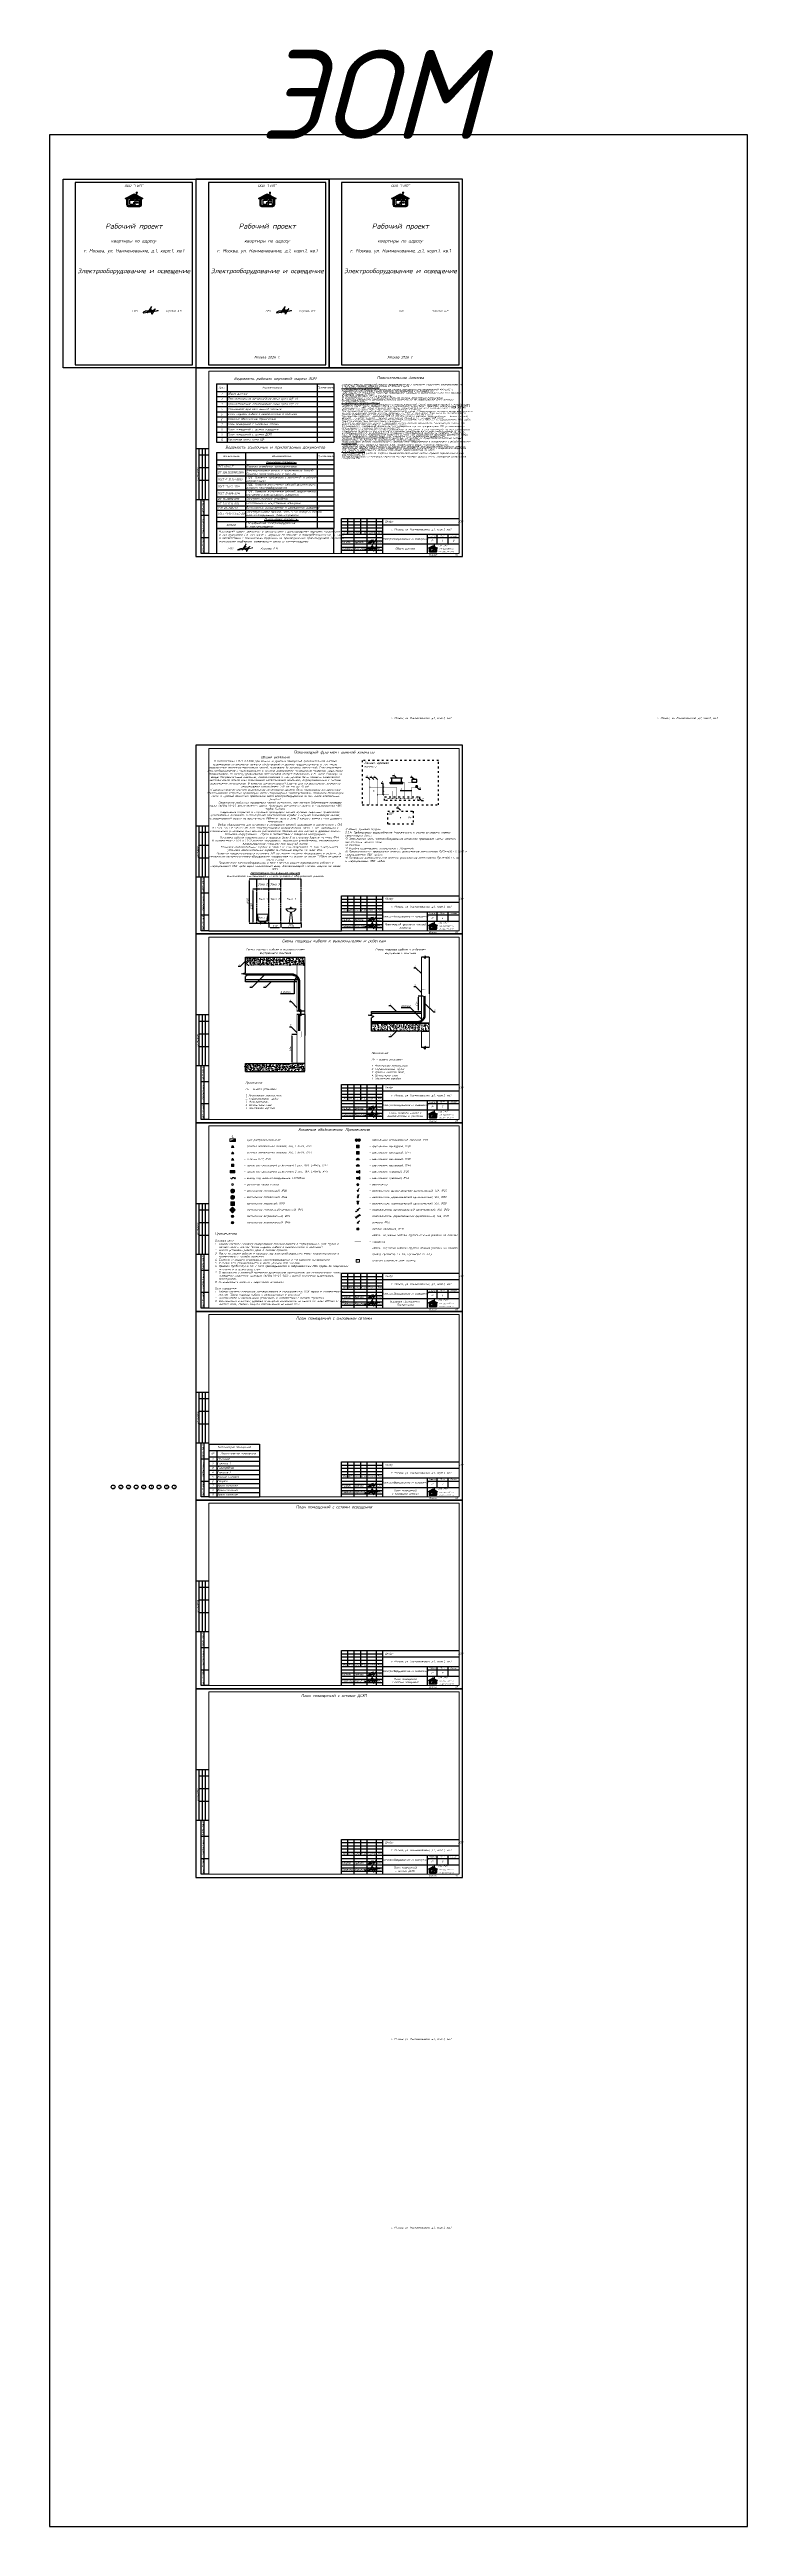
# Model space of a CAD drawing. Header units: millimetres. Extents: x 3082 to 230946, y 1570 to 312844.
# Drawn here: x 176021 to 230946, y 1570 to 196495 of the extents above; entities that cross this region are included whole.
import ezdxf
from ezdxf import colors
from ezdxf.entities.mleader import LeaderData, LeaderLine
from ezdxf.enums import TextEntityAlignment as Align
from ezdxf.math import Vec2, Vec3

# ---------------------------------------------------------------- set-up
doc = ezdxf.new("R2010")
doc.units = ezdxf.units.MM
for name, pattern in [('ACAD_ISO02W100', [15, 12, -3]), ('O2', [50, 25, -25]), ('Пунктир', [30, 12, -18])]:
    doc.linetypes.add(name, pattern=pattern)
for name, color, linetype, lineweight in [('2х1.5', 5, 'Continuous', 0), ('3x2.5', 1, 'Continuous', 0), ('A_K1', 14, 'Continuous', 0), ('Ramka', 7, 'Continuous', 0), ('выключатели', 3, 'Continuous', 0), ('розетки силовые', 1, 'Continuous', 0), ('светильники', 3, 'Continuous', 0)]:
    doc.layers.add(name, color=color, linetype=linetype, lineweight=lineweight)
for name, color, linetype in [('FORMAT', 7, 'Continuous'), ('FORMATKA', 7, 'Continuous'), ('TEXT', 250, 'Continuous')]:
    doc.layers.add(name, color=color, linetype=linetype)
doc.styles.add('A_C', font='romans.shx', dxfattribs={"width": 0.7, "oblique": 15})
doc.styles.add('Is_150', font='isocpeui.ttf', dxfattribs={"height": 150})
doc.styles.add('ls_100', font='isocpeui.ttf', dxfattribs={"height": 100})
doc.styles.add('ls_200', font='isocpeui.ttf', dxfattribs={"height": 200})
doc.styles.get("Standard").update_dxf_attribs({"font": 'arial.ttf'})
doc.dimstyles.new('ISO-25', dxfattribs={"dimtxt": 2.5, "dimasz": 2.5, "dimexe": 1.25, "dimexo": 0.625, "dimtad": 1, "dimtxsty": 'Standard', "dimcen": 2.5, "dimadec": 0, "dimazin": 0, "dimtfac": 1, "dimtmove": 0, "dimatfit": 3, "dimfxl": 1, "dimarcsym": 0})
doc.dimstyles.new('M 100', dxfattribs={"dimtxt": 200, "dimasz": 100, "dimexe": 0, "dimexo": 0, "dimgap": 30, "dimtad": 1, "dimdec": 0, "dimrnd": 5, "dimdsep": 46, "dimtxsty": 'ls_200', "dimcen": 60, "dimadec": 0, "dimazin": 0, "dimtfac": 1, "dimtdec": 0, "dimtofl": 0, "dimtmove": 2, "dimatfit": 3, "dimldrblk": 'OBLIQUE', "dimfxl": 0, "dimtolj": 1, "dimtzin": 0, "dimarcsym": 0})

# ---------------------------------------------------------------- blocks, each defined once
blk = doc.blocks.new('*D215')
at = {"color": 0, "lineweight": -2, "ltscale": 5, "transparency": 16777216}
for p, q in [((194227, 127712), (194227, 127412)), ((194327, 127412), (195727, 127412)), ((195827, 127712), (195827, 127412))]:
    blk.add_line(p, q, dxfattribs=at)
at = {"color": 0, "ltscale": 5, "transparency": 16777216}
for points in [[(194327, 127428), (194327, 127395), (194227, 127412)], [(195727, 127428), (195727, 127395), (195827, 127412)]]:
    blk.add_solid(points, dxfattribs=at)
at = {"layer": 'Defpoints', "color": 0, "ltscale": 5, "transparency": 16777216}
for p in [(194227, 127712), (195827, 127712), (195827, 127412)]:
    blk.add_point(p, dxfattribs=at)
at = {"color": 0, "ltscale": 5, "transparency": 16777216, "insert": (195027, 127537), "char_height": 150, "attachment_point": 5, "style": 'Is_150'}
blk.add_mtext('\\A1;2400', dxfattribs=at)
blk = doc.blocks.new('_Oblique')
at = {"color": 0, "linetype": 'ByBlock', "lineweight": -2}
blk.add_line((-0.5, -0.5), (0.5, 0.5), dxfattribs=at)
blk = doc.blocks.new('*D216')
at = {"color": 0, "lineweight": -2, "ltscale": 5, "transparency": 16777216}
for p, q in [((193277, 127712), (193277, 127412)), ((193377, 127412), (194127, 127412)), ((194227, 127712), (194227, 127412))]:
    blk.add_line(p, q, dxfattribs=at)
at = {"color": 0, "ltscale": 5, "transparency": 16777216}
for points in [[(193377, 127428), (193377, 127395), (193277, 127412)], [(194127, 127428), (194127, 127395), (194227, 127412)]]:
    blk.add_solid(points, dxfattribs=at)
at = {"layer": 'Defpoints', "color": 0, "ltscale": 5, "transparency": 16777216}
for p in [(193277, 127712), (194227, 127712), (194227, 127412)]:
    blk.add_point(p, dxfattribs=at)
at = {"color": 0, "ltscale": 5, "transparency": 16777216, "insert": (193752, 127533), "char_height": 150, "attachment_point": 5, "style": 'Is_150'}
blk.add_mtext('\\A1;600', dxfattribs=at)
blk = doc.blocks.new('*D217')
at = {"color": 0, "lineweight": -2, "ltscale": 5, "transparency": 16777216}
for p, q in [((192327, 130412), (192027, 130412)), ((192027, 130312), (192027, 127812)), ((192327, 127712), (192027, 127712))]:
    blk.add_line(p, q, dxfattribs=at)
at = {"color": 0, "ltscale": 5, "transparency": 16777216}
for points in [[(192010, 130312), (192043, 130312), (192027, 130412)], [(192010, 127812), (192043, 127812), (192027, 127712)]]:
    blk.add_solid(points, dxfattribs=at)
at = {"layer": 'Defpoints', "color": 0, "ltscale": 5, "transparency": 16777216}
for p in [(192327, 130412), (192027, 127712), (192327, 127712)]:
    blk.add_point(p, dxfattribs=at)
at = {"color": 0, "ltscale": 5, "transparency": 16777216, "insert": (191898, 129062), "char_height": 150, "attachment_point": 5, "rotation": 90, "style": 'Is_150'}
blk.add_mtext('\\A1;2250', dxfattribs=at)
blk = doc.blocks.new('*D218')
at = {"color": 0, "lineweight": -2, "ltscale": 5, "transparency": 16777216}
for p, q in [((192327, 131212), (191727, 131212)), ((191727, 131112), (191727, 127812)), ((192327, 127712), (191727, 127712))]:
    blk.add_line(p, q, dxfattribs=at)
at = {"color": 0, "ltscale": 5, "transparency": 16777216}
for points in [[(191710, 131112), (191743, 131112), (191727, 131212)], [(191710, 127812), (191743, 127812), (191727, 127712)]]:
    blk.add_solid(points, dxfattribs=at)
at = {"layer": 'Defpoints', "color": 0, "ltscale": 5, "transparency": 16777216}
for p in [(192327, 131212), (191727, 127712), (192327, 127712)]:
    blk.add_point(p, dxfattribs=at)
at = {"color": 0, "ltscale": 5, "transparency": 16777216, "insert": (191605, 129462), "char_height": 150, "attachment_point": 5, "rotation": 90, "style": 'Is_150'}
blk.add_mtext('\\A1;3000', dxfattribs=at)
blk = doc.blocks.new('_None')
blk = doc.blocks.new('*D123')
at = {"color": 0, "lineweight": -2, "transparency": 16777216}
for p, q in [((6946, -7655), (6547, -7655)), ((6547, -7755), (6547, -9835)), ((6671, -9935), (6547, -9935))]:
    blk.add_line(p, q, dxfattribs=at)
at = {"color": 0, "transparency": 16777216}
for points in [[(6531, -7755), (6564, -7755), (6547, -7655)], [(6531, -9835), (6564, -9835), (6547, -9935)]]:
    blk.add_solid(points, dxfattribs=at)
at = {"layer": 'Defpoints', "color": 0, "transparency": 16777216}
for p in [(6946, -7655), (6547, -9935), (6671, -9935)]:
    blk.add_point(p, dxfattribs=at)
at = {"color": 0, "transparency": 16777216, "insert": (6417, -8795), "char_height": 200, "attachment_point": 5, "rotation": 90, "style": 'ls_200'}
blk.add_mtext('\\A1;H*', dxfattribs=at)
blk = doc.blocks.new('*D124')
at = {"color": 0, "lineweight": -2, "transparency": 16777216}
for p, q in [((16877, -4632), (16478, -4632)), ((16478, -4732), (16478, -5747)), ((16482, -5847), (16478, -5847))]:
    blk.add_line(p, q, dxfattribs=at)
at = {"color": 0, "transparency": 16777216}
for points in [[(16461, -4732), (16494, -4732), (16478, -4632)], [(16461, -5747), (16494, -5747), (16478, -5847)]]:
    blk.add_solid(points, dxfattribs=at)
at = {"layer": 'Defpoints', "color": 0, "transparency": 16777216}
for p in [(16478, -5847), (16482, -5847), (16877, -4632)]:
    blk.add_point(p, dxfattribs=at)
at = {"color": 0, "transparency": 16777216, "insert": (16348, -5239), "char_height": 200, "attachment_point": 5, "rotation": 90, "style": 'ls_200'}
blk.add_mtext('\\A1;H*', dxfattribs=at)
blk = doc.blocks.new('*U51')
at = {"ltscale": 12, "true_color": 0xffffff}
h = blk.add_hatch(color=7, dxfattribs=at)
h.dxf.hatch_style = 1
h.paths.add_polyline_path([(150, 0, 1), (-150, 0, 1)])
at = {"ltscale": 12}
for points in [[(-212, 0), (0, 212), (212, 0), (0, -212), (-212, 0)], [(106, -106), (-106, 106)], [(-106, -106), (106, 106)]]:
    blk.add_lwpolyline(points, dxfattribs=at)
blk.add_circle((0, 0), 150, dxfattribs=at)
at = {"flags": 1}
for tag in ['ПОЗИЦИЯ', 'ИМЯ', 'ТИП', 'РАЗМЕР', 'АРТИКУЛ', 'ПРОИЗВОДИТЕЛЬ', 'МАССА', 'ПРИМЕЧАНИЕ']:
    blk.add_attdef(tag, (1, 0), '', height=2.5, dxfattribs=at)
blk = doc.blocks.new('*U52')
at = {"ltscale": 12, "true_color": 0xffffff}
h = blk.add_hatch(color=7, dxfattribs=at)
h.dxf.hatch_style = 1
h.paths.add_polyline_path([(150, 0, 1), (-150, 0, 1)])
at = {"ltscale": 12}
for points in [[(106, -106), (-106, 106)], [(-106, -106), (106, 106)]]:
    blk.add_lwpolyline(points, dxfattribs=at)
blk.add_circle((0, 0), 150, dxfattribs=at)
at = {"flags": 1}
for tag in ['ПОЗИЦИЯ', 'ИМЯ', 'ТИП', 'РАЗМЕР', 'АРТИКУЛ', 'ПРОИЗВОДИТЕЛЬ', 'МАССА', 'ПРИМЕЧАНИЕ']:
    blk.add_attdef(tag, (1, 0), '', height=2.5, dxfattribs=at)
blk = doc.blocks.new('*U136')
at = {"ltscale": 12, "true_color": 0xffffff}
h = blk.add_hatch(color=7, dxfattribs=at)
h.dxf.hatch_style = 1
h.paths.add_polyline_path([(1, -90), (-1, 90, 1)])
at = {"ltscale": 12}
for points in [[(0, 0), (-160, -1)], [(-91, 89), (-89, -91)], [(1, -90), (-1, 90)]]:
    blk.add_lwpolyline(points, dxfattribs=at)
blk.add_arc((0, 0), 90, 90.50126, 270.50126, dxfattribs=at)
at = {"flags": 1}
for tag in ['ПРОИЗВОДИТЕЛЬ', 'ПРИМЕЧАНИЕ', 'ПОЗИЦИЯ', 'АРТИКУЛ', 'РАЗМЕР', 'МАССА', 'ИМЯ', 'ТИП']:
    blk.add_attdef(tag, (0, 1), '', height=2.5, rotation=90.50126, dxfattribs=at)
blk = doc.blocks.new('*U139')
at = {"ltscale": 12}
h = blk.add_hatch(color=256, dxfattribs=at)
edge = h.paths.add_edge_path()
edge.add_line((-1, 90), (1, -90))
edge.add_arc((0, 0), 90, 90.50126, 270.50126, ccw=False)
for points in [[(0, 0), (-160, -1)], [(-91, 89), (-89, -91)], [(1, -90), (-1, 90)]]:
    blk.add_lwpolyline(points, dxfattribs=at)
blk.add_arc((0, 0), 90, 90.50126, 270.50126, dxfattribs=at)
at = {"flags": 1}
for tag in ['ПРОИЗВОДИТЕЛЬ', 'ПРИМЕЧАНИЕ', 'ПОЗИЦИЯ', 'АРТИКУЛ', 'РАЗМЕР', 'МАССА', 'ИМЯ', 'ТИП']:
    blk.add_attdef(tag, (0, 1), '', height=2.5, rotation=90.50126, dxfattribs=at)
blk = doc.blocks.new('*U132')
at = {"ltscale": 12, "true_color": 0xffffff}
h = blk.add_hatch(color=7, dxfattribs=at)
h.dxf.hatch_style = 1
h.paths.add_polyline_path([(1, -90), (-1, 90, 1)])
at = {"color": 114, "ltscale": 12, "true_color": 0x139b48}
for points in [[(0, 0), (-160, -1)], [(-91, 89), (-89, -91)], [(1, -90), (-1, 90)]]:
    blk.add_lwpolyline(points, dxfattribs=at)
blk.add_arc((0, 0), 90, 90.50126, 270.50126, dxfattribs=at)
at = {"flags": 1}
for tag in ['ПРОИЗВОДИТЕЛЬ', 'ПРИМЕЧАНИЕ', 'ПОЗИЦИЯ', 'АРТИКУЛ', 'РАЗМЕР', 'МАССА', 'ИМЯ', 'ТИП']:
    blk.add_attdef(tag, (0, 1), '', height=2.5, rotation=90.50126, dxfattribs=at)
blk = doc.blocks.new('*U130')
at = {"ltscale": 12, "true_color": 0xffffff}
h = blk.add_hatch(color=7, dxfattribs=at)
h.dxf.hatch_style = 1
h.paths.add_polyline_path([(-181, 88), (-179, -92), (1, -90), (-1, 90)])
at = {"ltscale": 12}
for points in [[(-1, 90), (1, -90), (-179, -92), (-181, 88)], [(-26, 65), (-24, -65), (-154, -66), (-156, 64)]]:
    blk.add_lwpolyline(points, close=True, dxfattribs=at)
for centre in [(-90, 32), (-90, -33)]:
    blk.add_circle(centre, 10, dxfattribs=at)
at = {"flags": 1}
for tag in ['ПРОИЗВОДИТЕЛЬ', 'ПРИМЕЧАНИЕ', 'ПОЗИЦИЯ', 'АРТИКУЛ', 'РАЗМЕР', 'МАССА', 'ИМЯ', 'ТИП']:
    blk.add_attdef(tag, (0, 1), '', height=2.5, rotation=90.50126, dxfattribs=at)
blk = doc.blocks.new('*U133')
at = {"ltscale": 12, "true_color": 0xffffff}
h = blk.add_hatch(color=7, dxfattribs=at)
h.dxf.hatch_style = 1
h.paths.add_polyline_path([(-182, 178), (-180, -2), (0, 0), (-2, 180)])
h = blk.add_hatch(color=7, dxfattribs=at)
h.dxf.hatch_style = 1
h.paths.add_polyline_path([(-180, -2), (-178, -182), (2, -180), (0, 0)])
at = {"ltscale": 12}
for points in [[(-2, 180), (0, 0), (-180, -2), (-182, 178)], [(0, 0), (2, -180), (-178, -182), (-180, -2)], [(-26, 155), (-25, 25), (-155, 24), (-156, 154)], [(-25, -25), (-24, -155), (-154, -156), (-155, -26)]]:
    blk.add_lwpolyline(points, close=True, dxfattribs=at)
for centre in [(-91, 122), (-90, 57), (-89, -58), (-89, -123)]:
    blk.add_circle(centre, 10, dxfattribs=at)
at = {"flags": 1}
for tag in ['ПРОИЗВОДИТЕЛЬ', 'ПРИМЕЧАНИЕ', 'ПОЗИЦИЯ', 'АРТИКУЛ', 'РАЗМЕР', 'МАССА', 'ИМЯ', 'ТИП']:
    blk.add_attdef(tag, (0, 1), '', height=2.5, rotation=90.50126, dxfattribs=at)
blk = doc.blocks.new('*U134')
blk.add_hatch(color=256).paths.add_polyline_path([(0, 400, 1), (0, 310, 1)])
blk.add_lwpolyline([(0, 310), (0, 275, 1), (0, 155, -1), (0, 35), (0, 0)], format="xyb")
blk.add_circle((0, 355), 44.9)
blk = doc.blocks.new('*U135')
at = {"lineweight": 0, "ltscale": 3}
blk.add_circle((0, 0), 70, dxfattribs=at)
at = {"lineweight": 0, "style": 'A_C', "oblique": 15, "width": 0.7}
blk.add_text('TР', height=84.8, dxfattribs=at).set_placement((-65, -41))
at = {"flags": 1}
for tag in ['ПРОИЗВОДИТЕЛЬ', 'ПРИМЕЧАНИЕ', 'ПОЗИЦИЯ', 'АРТИКУЛ', 'РАЗМЕР', 'МАССА', 'ИМЯ', 'ТИП']:
    blk.add_attdef(tag, (0, 1), '', height=2.5, rotation=90.50126, dxfattribs=at)
blk = doc.blocks.new('*U54')
at = {"ltscale": 12, "true_color": 0xffffff}
h = blk.add_hatch(color=7, dxfattribs=at)
h.dxf.hatch_style = 1
h.paths.add_polyline_path([(150, 0, 1), (-150, 0, 1)])
at = {"ltscale": 12}
h = blk.add_hatch(color=256, dxfattribs=at)
h.dxf.hatch_style = 1
h.paths.add_polyline_path([(0, 0), (-106, 106, 0.1989124), (-150, 0, 0.1989124), (-106, -106)])
h.paths.add_polyline_path([(150, 0, 0.1989124), (106, 106), (0, 0), (106, -106, 0.1989124)])
for points in [[(106, -106), (-106, 106)], [(-106, -106), (106, 106)]]:
    blk.add_lwpolyline(points, dxfattribs=at)
blk.add_circle((0, 0), 150, dxfattribs=at)
at = {"flags": 1}
for tag in ['ПОЗИЦИЯ', 'ИМЯ', 'ТИП', 'РАЗМЕР', 'АРТИКУЛ', 'ПРОИЗВОДИТЕЛЬ', 'МАССА', 'ПРИМЕЧАНИЕ']:
    blk.add_attdef(tag, (1, 0), '', height=2.5, dxfattribs=at)
blk = doc.blocks.new('*U55')
at = {"ltscale": 12, "true_color": 0xffffff}
h = blk.add_hatch(color=7, dxfattribs=at)
h.dxf.hatch_style = 1
h.paths.add_polyline_path([(150, 0, 1), (-150, 0, 1)])
at = {"ltscale": 12}
for points in [[(-150, 150), (150, 150), (150, -150), (-150, -150), (-150, 150)], [(106, -106), (-106, 106)], [(-106, -106), (106, 106)]]:
    blk.add_lwpolyline(points, dxfattribs=at)
blk.add_circle((0, 0), 150, dxfattribs=at)
at = {"flags": 1}
for tag in ['ПОЗИЦИЯ', 'ИМЯ', 'ТИП', 'РАЗМЕР', 'АРТИКУЛ', 'ПРОИЗВОДИТЕЛЬ', 'МАССА', 'ПРИМЕЧАНИЕ']:
    blk.add_attdef(tag, (1, 0), '', height=2.5, dxfattribs=at)
blk = doc.blocks.new('*U56')
at = {"ltscale": 12, "true_color": 0xffffff}
h = blk.add_hatch(color=7, dxfattribs=at)
h.dxf.hatch_style = 1
h.paths.add_polyline_path([(100, 0, 1), (-100, 0, 1)])
at = {"ltscale": 12}
for points in [[(46, -46), (-46, 46)], [(-46, -46), (46, 46)]]:
    blk.add_lwpolyline(points, dxfattribs=at)
for radius in [100, 65]:
    blk.add_circle((0, 0), radius, dxfattribs=at)
at = {"flags": 1}
for tag in ['ПОЗИЦИЯ', 'ИМЯ', 'ТИП', 'РАЗМЕР', 'АРТИКУЛ', 'ПРОИЗВОДИТЕЛЬ', 'МАССА', 'ПРИМЕЧАНИЕ']:
    blk.add_attdef(tag, (1, 0), '', height=2.5, dxfattribs=at)
blk = doc.blocks.new('*U53')
at = {"ltscale": 12, "true_color": 0xffffff}
h = blk.add_hatch(color=7, dxfattribs=at)
h.dxf.hatch_style = 1
h.paths.add_polyline_path([(100, 0, 1), (-100, 0, 1)])
at = {"ltscale": 12}
h = blk.add_hatch(color=256, dxfattribs=at)
h.dxf.hatch_style = 1
edge = h.paths.add_edge_path()
edge.add_arc((0, 0), 65, 135, 225)
edge.add_line((-46, -46), (0, 0))
edge.add_line((0, 0), (-46, 46))
edge = h.paths.add_edge_path()
edge.add_arc((0, 0), 65, 315, 405)
edge.add_line((46, 46), (0, 0))
edge.add_line((0, 0), (46, -46))
for points in [[(46, -46), (-46, 46)], [(-46, -46), (46, 46)]]:
    blk.add_lwpolyline(points, dxfattribs=at)
for radius in [100, 65]:
    blk.add_circle((0, 0), radius, dxfattribs=at)
at = {"flags": 1}
for tag in ['ПОЗИЦИЯ', 'ИМЯ', 'ТИП', 'РАЗМЕР', 'АРТИКУЛ', 'ПРОИЗВОДИТЕЛЬ', 'МАССА', 'ПРИМЕЧАНИЕ']:
    blk.add_attdef(tag, (1, 0), '', height=2.5, dxfattribs=at)
blk = doc.blocks.new('*U63')
at = {"ltscale": 12, "true_color": 0xffffff}
h = blk.add_hatch(color=7, dxfattribs=at)
h.dxf.hatch_style = 1
h.paths.add_polyline_path([(0, 0, 1), (-200, 0, 1)])
h = blk.add_hatch(color=7, dxfattribs=at)
h.dxf.hatch_style = 1
h.paths.add_polyline_path([(200, 0, 1), (0, 0, 1)])
at = {"ltscale": 12}
for points in [[(-54, -46), (-146, 46)], [(-146, -46), (-54, 46)], [(146, -46), (54, 46)], [(54, -46), (146, 46)]]:
    blk.add_lwpolyline(points, dxfattribs=at)
for centre, radius in [((-100, 0), 100), ((-100, 0), 65), ((100, 0), 100), ((100, 0), 65)]:
    blk.add_circle(centre, radius, dxfattribs=at)
at = {"flags": 1}
for tag in ['ПОЗИЦИЯ', 'ИМЯ', 'ТИП', 'РАЗМЕР', 'АРТИКУЛ', 'ПРОИЗВОДИТЕЛЬ', 'МАССА', 'ПРИМЕЧАНИЕ']:
    blk.add_attdef(tag, (1, 0), '', height=2.5, dxfattribs=at)
blk = doc.blocks.new('*U59')
at = {"ltscale": 12, "true_color": 0xffffff}
h = blk.add_hatch(color=7, dxfattribs=at)
h.dxf.hatch_style = 1
h.paths.add_polyline_path([(-65, 0, -0.1951632), (-47, 45), (-107, 45), (-107, -45), (-47, -45, -0.1951632)])
h.paths.add_polyline_path([(65, 0, 1), (-65, 0, 1)])
h.paths.add_polyline_path([(141, 100), (47, 45, -0.1951632), (65, 0, -0.1951632), (47, -45), (141, -100)])
h.paths.add_polyline_path([(171, 100), (141, 100), (141, -100), (171, -100)])
at = {"ltscale": 12}
for points in [[(-47, -45), (-107, -45), (-107, 45), (-47, 45)], [(46, -46), (-46, 46)], [(-46, -46), (46, 46)], [(47, 45), (141, 100), (171, 100), (171, -100), (141, -100), (47, -45)], [(141, -100), (141, 100)]]:
    blk.add_lwpolyline(points, dxfattribs=at)
blk.add_circle((0, 0), 65, dxfattribs=at)
at = {"flags": 1}
for tag in ['ПОЗИЦИЯ', 'ИМЯ', 'ТИП', 'РАЗМЕР', 'АРТИКУЛ', 'ПРОИЗВОДИТЕЛЬ', 'МАССА', 'ПРИМЕЧАНИЕ']:
    blk.add_attdef(tag, (1, 0), '', height=2.5, dxfattribs=at)
blk = doc.blocks.new('*U57')
at = {"ltscale": 12, "true_color": 0xffffff}
h = blk.add_hatch(color=7, dxfattribs=at)
h.dxf.hatch_style = 1
h.paths.add_polyline_path([(-65, 0, -0.1951632), (-47, 45), (-107, 45), (-107, -45), (-47, -45, -0.1951632)])
h.paths.add_polyline_path([(65, 0, 1), (-65, 0, 1)])
h.paths.add_polyline_path([(141, 100), (47, 45, -0.1951632), (65, 0, -0.1951632), (47, -45), (141, -100)])
h.paths.add_polyline_path([(171, 100), (141, 100), (141, -100), (171, -100)])
at = {"ltscale": 12}
h = blk.add_hatch(color=256, dxfattribs=at)
h.dxf.hatch_style = 1
edge = h.paths.add_edge_path()
edge.add_arc((0, 0), 65, 135, 225)
edge.add_line((-46, -46), (0, 0))
edge.add_line((0, 0), (-46, 46))
edge = h.paths.add_edge_path()
edge.add_arc((0, 0), 65, 315, 405)
edge.add_line((46, 46), (0, 0))
edge.add_line((0, 0), (46, -46))
for points in [[(-47, -45), (-107, -45), (-107, 45), (-47, 45)], [(46, -46), (-46, 46)], [(-46, -46), (46, 46)], [(47, 45), (141, 100), (171, 100), (171, -100), (141, -100), (47, -45)], [(141, -100), (141, 100)]]:
    blk.add_lwpolyline(points, dxfattribs=at)
blk.add_circle((0, 0), 65, dxfattribs=at)
at = {"flags": 1}
for tag in ['ПОЗИЦИЯ', 'ИМЯ', 'ТИП', 'РАЗМЕР', 'АРТИКУЛ', 'ПРОИЗВОДИТЕЛЬ', 'МАССА', 'ПРИМЕЧАНИЕ']:
    blk.add_attdef(tag, (1, 0), '', height=2.5, dxfattribs=at)
blk = doc.blocks.new('*U58')
at = {"ltscale": 12, "true_color": 0xffffff}
h = blk.add_hatch(color=7, dxfattribs=at)
h.dxf.hatch_style = 1
h.paths.add_polyline_path([(-125, 0), (125, 0, 1)])
at = {"ltscale": 12}
blk.add_lwpolyline([(-125, 0), (125, 0, 1)], format="xyb", close=True, dxfattribs=at)
for points in [[(-125, 0), (88, 88)], [(125, 0), (-88, 88)]]:
    blk.add_lwpolyline(points, dxfattribs=at)
at = {"flags": 1}
for tag in ['ПОЗИЦИЯ', 'ИМЯ', 'ТИП', 'РАЗМЕР', 'АРТИКУЛ', 'ПРОИЗВОДИТЕЛЬ', 'МАССА', 'ПРИМЕЧАНИЕ']:
    blk.add_attdef(tag, (1, 0), '', height=2.5, dxfattribs=at)
blk = doc.blocks.new('*U60')
at = {"ltscale": 12, "true_color": 0xffffff}
h = blk.add_hatch(color=7, dxfattribs=at)
h.dxf.hatch_style = 1
h.paths.add_polyline_path([(-125, 0), (125, 0, 1)])
at = {"ltscale": 12}
h = blk.add_hatch(color=256, dxfattribs=at)
h.dxf.hatch_style = 1
h.paths.add_polyline_path([(0, 52), (-88, 88, 0.1989124), (-125, 0)])
h.paths.add_polyline_path([(88, 88), (0, 52), (125, 0, 0.1989124)])
blk.add_lwpolyline([(-125, 0), (125, 0, 1)], format="xyb", close=True, dxfattribs=at)
for points in [[(-125, 0), (88, 88)], [(125, 0), (-88, 88)]]:
    blk.add_lwpolyline(points, dxfattribs=at)
at = {"flags": 1}
for tag in ['ПОЗИЦИЯ', 'ИМЯ', 'ТИП', 'РАЗМЕР', 'АРТИКУЛ', 'ПРОИЗВОДИТЕЛЬ', 'МАССА', 'ПРИМЕЧАНИЕ']:
    blk.add_attdef(tag, (1, 0), '', height=2.5, dxfattribs=at)
blk = doc.blocks.new('*U61')
at = {"ltscale": 12, "true_color": 0xffffff}
h = blk.add_hatch(color=7, dxfattribs=at)
h.dxf.hatch_style = 1
h.paths.add_polyline_path([(100, 0, 1), (-100, 0, 1)])
at = {"ltscale": 12}
h = blk.add_hatch(color=256, dxfattribs=at)
h.dxf.hatch_style = 1
edge = h.paths.add_edge_path()
edge.add_arc((0, 0), 65, 135, 225)
edge.add_line((-46, -46), (0, 0))
edge.add_line((0, 0), (-46, 46))
edge = h.paths.add_edge_path()
edge.add_arc((0, 0), 65, 315, 405)
edge.add_line((46, 46), (0, 0))
edge.add_line((0, 0), (46, -46))
for points in [[(-100, 100), (100, 100), (100, -100), (-100, -100), (-100, 100)], [(46, -46), (-46, 46)], [(-46, -46), (46, 46)]]:
    blk.add_lwpolyline(points, dxfattribs=at)
for radius in [100, 65]:
    blk.add_circle((0, 0), radius, dxfattribs=at)
at = {"flags": 1}
for tag in ['ПОЗИЦИЯ', 'ИМЯ', 'ТИП', 'РАЗМЕР', 'АРТИКУЛ', 'ПРОИЗВОДИТЕЛЬ', 'МАССА', 'ПРИМЕЧАНИЕ']:
    blk.add_attdef(tag, (1, 0), '', height=2.5, dxfattribs=at)
blk = doc.blocks.new('*U62')
at = {"ltscale": 12, "true_color": 0xffffff}
h = blk.add_hatch(color=7, dxfattribs=at)
h.dxf.hatch_style = 1
h.paths.add_polyline_path([(100, 0, 1), (-100, 0, 1)])
at = {"ltscale": 12}
for points in [[(-100, 100), (100, 100), (100, -100), (-100, -100), (-100, 100)], [(46, -46), (-46, 46)], [(-46, -46), (46, 46)]]:
    blk.add_lwpolyline(points, dxfattribs=at)
for radius in [100, 65]:
    blk.add_circle((0, 0), radius, dxfattribs=at)
at = {"flags": 1}
for tag in ['ПОЗИЦИЯ', 'ИМЯ', 'ТИП', 'РАЗМЕР', 'АРТИКУЛ', 'ПРОИЗВОДИТЕЛЬ', 'МАССА', 'ПРИМЕЧАНИЕ']:
    blk.add_attdef(tag, (1, 0), '', height=2.5, dxfattribs=at)
blk = doc.blocks.new('*U46')
at = {"ltscale": 12, "true_color": 0xffffff}
h = blk.add_hatch(color=7, dxfattribs=at)
h.dxf.hatch_style = 1
h.paths.add_polyline_path([(50, 0, 1), (-50, 0, 1)])
at = {"ltscale": 12}
h = blk.add_hatch(color=256, dxfattribs=at)
h.dxf.hatch_style = 1
h.paths.add_polyline_path([(0, 0, 1), (0, 0, 1)])
blk.add_lwpolyline([(17, 47), (68, 188), (115, 171)], dxfattribs=at)
blk.add_circle((0, 0), 50, dxfattribs=at)
at = {"flags": 1}
for tag in ['ПОЗИЦИЯ', 'ИМЯ', 'ТИП', 'РАЗМЕР', 'АРТИКУЛ', 'ПРОИЗВОДИТЕЛЬ', 'МАССА', 'ПРИМЕЧАНИЕ']:
    blk.add_attdef(tag, (1, 0), '', height=2.5, dxfattribs=at)
blk = doc.blocks.new('*U44')
at = {"ltscale": 12, "true_color": 0xffffff}
h = blk.add_hatch(color=7, dxfattribs=at)
h.dxf.hatch_style = 1
h.paths.add_polyline_path([(75, 100), (-75, 100), (-75, 0), (75, 0)])
at = {"ltscale": 12}
h = blk.add_hatch(color=256, dxfattribs=at)
h.dxf.hatch_style = 1
h.paths.add_polyline_path([(-75, 0), (-75, 0), (-75, 0)])
h.paths.add_polyline_path([(-75, 0), (-75, 0), (-75, 0)])
for points in [[(0, 100), (-75, 150)], [(-75, 100), (75, 100), (75, 0), (-75, 0), (-75, 100)], [(0, 100), (75, 150)]]:
    blk.add_lwpolyline(points, dxfattribs=at)
at = {"flags": 1}
for tag in ['ПОЗИЦИЯ', 'ИМЯ', 'ТИП', 'РАЗМЕР', 'АРТИКУЛ', 'ПРОИЗВОДИТЕЛЬ', 'МАССА', 'ПРИМЕЧАНИЕ']:
    blk.add_attdef(tag, (1, 0), '', height=2.5, dxfattribs=at)
blk = doc.blocks.new('*U49')
at = {"ltscale": 12, "true_color": 0xffffff}
h = blk.add_hatch(color=7, dxfattribs=at)
h.dxf.hatch_style = 1
h.paths.add_polyline_path([(50, 0, 1), (-50, 0, 1)])
at = {"ltscale": 12}
h = blk.add_hatch(color=256, dxfattribs=at)
h.dxf.hatch_style = 1
h.paths.add_polyline_path([(0, 0, 1), (0, 0, 1)])
for points in [[(35, 35), (141, 141), (177, 106)], [(45, 21), (181, 85), (202, 39)], [(-45, -21), (-181, -85), (-202, -39)], [(-35, -35), (-141, -141), (-177, -106)]]:
    blk.add_lwpolyline(points, dxfattribs=at)
blk.add_circle((0, 0), 50, dxfattribs=at)
at = {"flags": 1}
for tag in ['ПОЗИЦИЯ', 'ИМЯ', 'ТИП', 'РАЗМЕР', 'АРТИКУЛ', 'ПРОИЗВОДИТЕЛЬ', 'МАССА', 'ПРИМЕЧАНИЕ']:
    blk.add_attdef(tag, (1, 0), '', height=2.5, dxfattribs=at)
blk = doc.blocks.new('*U45')
at = {"ltscale": 12, "true_color": 0xffffff}
h = blk.add_hatch(color=7, dxfattribs=at)
h.dxf.hatch_style = 1
h.paths.add_polyline_path([(50, 0, 1), (-50, 0, 1)])
at = {"ltscale": 12}
h = blk.add_hatch(color=256, dxfattribs=at)
h.dxf.hatch_style = 1
h.paths.add_polyline_path([(0, 0, 1), (0, 0, 1)])
h = blk.add_hatch(color=256, dxfattribs=at)
h.dxf.hatch_style = 1
h.paths.add_polyline_path([(141, 141), (96, 120), (120, 96)])
for points in [[(35, 35), (108, 108)], [(141, 141), (96, 120)], [(96, 120), (120, 96)], [(141, 141), (120, 96)]]:
    blk.add_lwpolyline(points, dxfattribs=at)
blk.add_circle((0, 0), 50, dxfattribs=at)
at = {"flags": 1}
for tag in ['ПОЗИЦИЯ', 'ИМЯ', 'ТИП', 'РАЗМЕР', 'АРТИКУЛ', 'ПРОИЗВОДИТЕЛЬ', 'МАССА', 'ПРИМЕЧАНИЕ']:
    blk.add_attdef(tag, (1, 0), '', height=2.5, dxfattribs=at)
blk = doc.blocks.new('*U50')
at = {"ltscale": 12, "true_color": 0xffffff}
h = blk.add_hatch(color=7, dxfattribs=at)
h.dxf.hatch_style = 1
h.paths.add_polyline_path([(50, 0, 1), (-50, 0, 1)])
at = {"ltscale": 12}
h = blk.add_hatch(color=256, dxfattribs=at)
h.dxf.hatch_style = 1
h.paths.add_polyline_path([(0, 0, 1), (0, 0, 1)])
for points in [[(35, 35), (141, 141), (177, 106)], [(-35, -35), (-141, -141), (-177, -106)]]:
    blk.add_lwpolyline(points, dxfattribs=at)
blk.add_circle((0, 0), 50, dxfattribs=at)
at = {"flags": 1}
for tag in ['ПОЗИЦИЯ', 'ИМЯ', 'ТИП', 'РАЗМЕР', 'АРТИКУЛ', 'ПРОИЗВОДИТЕЛЬ', 'МАССА', 'ПРИМЕЧАНИЕ']:
    blk.add_attdef(tag, (1, 0), '', height=2.5, dxfattribs=at)
blk = doc.blocks.new('*U47')
at = {"ltscale": 12, "true_color": 0xffffff}
h = blk.add_hatch(color=7, dxfattribs=at)
h.dxf.hatch_style = 1
h.paths.add_polyline_path([(50, 0, 1), (-50, 0, 1)])
at = {"ltscale": 12}
h = blk.add_hatch(color=256, dxfattribs=at)
h.dxf.hatch_style = 1
h.paths.add_polyline_path([(0, 0, 1), (0, 0, 1)])
for points in [[(-17, 47), (-68, 188), (-21, 205)], [(0, 50), (0, 200), (50, 200)], [(17, 47), (68, 188), (115, 171)]]:
    blk.add_lwpolyline(points, dxfattribs=at)
blk.add_circle((0, 0), 50, dxfattribs=at)
at = {"flags": 1}
for tag in ['ПОЗИЦИЯ', 'ИМЯ', 'ТИП', 'РАЗМЕР', 'АРТИКУЛ', 'ПРОИЗВОДИТЕЛЬ', 'МАССА', 'ПРИМЕЧАНИЕ']:
    blk.add_attdef(tag, (1, 0), '', height=2.5, dxfattribs=at)
blk = doc.blocks.new('*U48')
at = {"ltscale": 12, "true_color": 0xffffff}
h = blk.add_hatch(color=7, dxfattribs=at)
h.dxf.hatch_style = 1
h.paths.add_polyline_path([(50, 0, 1), (-50, 0, 1)])
at = {"ltscale": 12}
h = blk.add_hatch(color=256, dxfattribs=at)
h.dxf.hatch_style = 1
h.paths.add_polyline_path([(0, 0, 1), (0, 0, 1)])
for points in [[(0, 50), (0, 200), (50, 200)], [(17, 47), (68, 188), (115, 171)]]:
    blk.add_lwpolyline(points, dxfattribs=at)
blk.add_circle((0, 0), 50, dxfattribs=at)
at = {"flags": 1}
for tag in ['ПОЗИЦИЯ', 'ИМЯ', 'ТИП', 'РАЗМЕР', 'АРТИКУЛ', 'ПРОИЗВОДИТЕЛЬ', 'МАССА', 'ПРИМЕЧАНИЕ']:
    blk.add_attdef(tag, (1, 0), '', height=2.5, dxfattribs=at)
blk = doc.blocks.new('*U42')
at = {"ltscale": 3}
h = blk.add_hatch(color=256, dxfattribs=at)
h.dxf.hatch_style = 1
h.paths.add_polyline_path([(200, -225), (0, 225), (0, -225)])
for points in [[(0, 225), (0, -225), (200, -225), (200, 225), (0, 225)], [(0, 225), (200, -225)]]:
    blk.add_lwpolyline(points, dxfattribs=at)
at = {"color": 250, "ltscale": 3, "style": 'Is_150', "flags": 4}
blk.add_attdef('ОБОЗНАЧЕНИЕ', text='', height=150, dxfattribs=at).set_placement((328, 8), align=Align.MIDDLE_CENTER)
blk = doc.blocks.new('giplogo01')
h = blk.add_hatch(color=5)
h.dxf.hatch_style = 1
h.paths.add_polyline_path([(210, 2227), (435, 2227, 0.4142136), (576, 2368), (576, 2667), (236, 2849, 0.2504322), (-236, 2849), (-1953, 1931, 0.7804491), (-1908, 1752), (-1692, 1752), (-1692, 400, 0.4142136), (-1292, 0), (0, 0), (1292, 0, 0.4142136), (1692, 400), (1692, 1752), (1908, 1752, 0.7804491), (1953, 1931), (665, 2619), (665, 2368, -0.4142136), (435, 2138), (210, 2138, 0.4142136), (69, 1997), (69, 1752), (1182, 1752, -0.4142136), (1412, 1522), (1412, 594), (1288, 594, -0.4142136), (1147, 735), (1147, 1287, 0.4142136), (917, 1517), (408, 1517, 0.4142136), (178, 1287), (178, 1091), (267, 1091), (267, 1287, -0.4142136), (408, 1428), (917, 1428, -0.4142136), (1058, 1287), (1058, 735, 0.4142136), (1288, 505), (1412, 505, -0.4142136), (1182, 275), (497, 275, -0.4142136), (267, 505), (267, 802), (178, 802), (178, 506, -0.4142136), (-52, 276), (-1133, 276, -0.4142136), (-1363, 506), (-1363, 1522, -0.4142136), (-1133, 1752), (-20, 1752), (-20, 1997, -0.4142136)])
h.paths.add_polyline_path([(69, 1661), (69, 1752), (-20, 1752), (-20, 1661, -0.4142136), (-161, 1520), (-796, 1520, 0.4142136), (-1026, 1290), (-1026, 729, 0.4142136), (-796, 499), (-285, 499, 0.4142136), (-55, 729), (-55, 761, -0.4142136), (86, 902), (497, 902, 7.5648083), (497, 991), (86, 991, 0.4142136), (-144, 761), (-144, 729, -0.4142136), (-285, 588), (-796, 588, -0.4142136), (-937, 729), (-937, 1290, -0.4142136), (-796, 1431), (-161, 1431, 0.4142136)], flags=17)
h.paths.add_polyline_path([(576, 3014), (576, 2667), (665, 2619), (665, 3014, 6.0054408)])
at = {"color": 5}
for points in [[(-1956, 1929), (-236, 2849, -0.2504322), (236, 2849), (1953, 1931, -0.7804491), (1908, 1752), (1692, 1752), (1692, 400, -0.4142136), (1292, 0), (0, 0), (-1292, 0, -0.4142136), (-1692, 400), (-1692, 1752), (-1908, 1752, -0.7804491), (-1953, 1931), (-236, 2849, -0.2504322), (236, 2849), (1956, 1929)], [(1412, 594), (1288, 594, -0.4142136), (1147, 735), (1147, 1287, 0.4142136), (917, 1517), (408, 1517, 0.4142136), (178, 1287), (178, 1091), (267, 1091), (267, 1287, -0.4142136), (408, 1428), (917, 1428, -0.4142136), (1058, 1287), (1058, 735, 0.4142136), (1288, 505), (1412, 505, -0.4142136), (1182, 275), (497, 275, -0.4142136), (267, 505), (267, 802), (178, 802), (178, 506, -0.4142136), (-52, 276), (-1133, 276, -0.4142136), (-1363, 506), (-1363, 1522, -0.4142136), (-1133, 1752), (1182, 1752, -0.4142136), (1412, 1522), (1412, 594), (1377, 594)]]:
    blk.add_lwpolyline(points, format="xyb", dxfattribs=at)
blk.add_lwpolyline([(665, 3014), (665, 2368, -0.4142136), (435, 2138), (210, 2138, 0.4142136), (69, 1997), (69, 1661, -0.4142136), (-161, 1431), (-796, 1431, 0.4142136), (-937, 1290), (-937, 729, 0.4142136), (-796, 588), (-285, 588, 0.4142136), (-144, 729), (-144, 761, -0.4142136), (86, 991), (497, 991, -7.5648083), (497, 902), (86, 902, 0.4142136), (-55, 761), (-55, 729, -0.4142136), (-285, 499), (-796, 499, -0.4142136), (-1026, 729), (-1026, 1290, -0.4142136), (-796, 1520), (-161, 1520, 0.4142136), (-20, 1661), (-20, 1997, -0.4142136), (210, 2227), (435, 2227), (210, 2227), (435, 2227, 0.4142136), (576, 2368), (576, 3014), (576, 3014), (576, 3014, -6.0054408)], format="xyb", close=True, dxfattribs=at)
blk = doc.blocks.new('*U369')
at = {"linetype": 'Continuous'}
for points in [[(-20961, 8500), (-19961, 8500)], [(-20711, 4500), (-20711, 8500)], [(-20711, 8000), (-19961, 8000)], [(-20461, 4500), (-20461, 8500)], [(-20211, 4500), (-20211, 8500)], [(-20711, 7000), (-19961, 7000)], [(-20711, 6000), (-19961, 6000)], [(-20961, 4500), (-19961, 4500)], [(-20561, 250), (-20561, 4500)], [(-20561, 4500), (-19979, 4500)], [(-20311, 250), (-20311, 4500)], [(-20561, 3250), (-19961, 3250)], [(-20561, 1500), (-19961, 1500)], [(-19961, 250), (-20561, 250)]]:
    blk.add_lwpolyline(points, dxfattribs=at)
for points in [[(-9500, 250), (-9500, 3000), (-250, 3000)], [(-9500, 2750), (-6250, 2750)], [(-9500, 2500), (-6250, 2500)], [(-9500, 2250), (-6250, 2250)], [(-9500, 2000), (-6250, 2000)], [(-9000, 1750), (-9000, 3000)], [(-8500, 250), (-8500, 3000)], [(-8000, 1750), (-8000, 3000)], [(-7500, 250), (-7500, 3000)], [(-6750, 250), (-6750, 3000)], [(-6250, 250), (-6250, 3000)], [(-6250, 2500), (-250, 2500)], [(-9500, 1750), (-6250, 1750)], [(-9500, 1500), (-6250, 1500)], [(-9500, 1250), (-6250, 1250)], [(-9500, 1000), (-6250, 1000)], [(-9500, 750), (-6250, 750)], [(-9500, 500), (-6250, 500)], [(-6250, 1750), (-250, 1750)], [(-6250, 1000), (-250, 1000)], [(-2750, 250), (-2750, 1750)], [(-2750, 1500), (-250, 1500)], [(-2000, 1750), (-2000, 1000)], [(-1150, 1750), (-1150, 1000)]]:
    blk.add_lwpolyline(points)
at = {"layer": 'Ramka', "color": 7}
for points in [[(-20961, 0), (0, 0), (0, 14850), (-20961, 14850)], [(-19961, 250), (-250, 250), (-250, 14600), (-19961, 14600)]]:
    blk.add_lwpolyline(points, close=True, dxfattribs=at)
at = {"layer": 'Ramka', "color": 5, "lineweight": 9, "flags": 128}
for points in [[(-7009, 1018), (-7157, 803), (-7348, 521), (-7251, 622), (-7007, 838), (-7216, 622), (-7231, 586), (-7199, 595), (-7155, 624), (-7018, 692), (-6988, 692), (-6963, 683), (-6961, 662), (-6998, 615), (-7048, 595), (-7086, 591), (-7095, 608), (-7061, 631), (-6894, 713), (-6727, 809), (-6720, 826), (-6725, 827), (-6729, 823), (-6749, 783), (-6835, 675), (-6869, 621), (-6979, 413), (-6980, 466), (-7002, 512), (-7070, 568), (-7119, 591), (-7203, 612), (-7274, 630), (-7325, 644), (-7363, 648), (-7456, 642), (-7507, 632), (-7554, 615), (-7608, 591), (-7651, 566), (-7675, 540), (-7677, 527), (-7664, 519), (-7646, 523), (-7327, 566), (-6914, 627), (-6617, 680), (-6549, 695), (-6503, 702), (-6491, 709)], [(-7318, 1226), (-7313, 1234), (-7153, 1284), (-6999, 1321), (-7149, 1284), (-7318, 1082), (-7329, 1066), (-7345, 1044), (-7356, 1028), (-7367, 1012), (-7371, 1004), (-7372, 1001), (-7374, 1000), (-7377, 992), (-7382, 985), (-7367, 1012), (-7351, 1036), (-7329, 1066), (-7296, 1096), (-7279, 1113), (-7262, 1130), (-7246, 1145), (-7234, 1157), (-7220, 1170), (-7200, 1190), (-7173, 1217), (-7157, 1236), (-7149, 1246), (-7146, 1250), (-7143, 1255), (-7173, 1217), (-7201, 1180), (-7232, 1145), (-7241, 1132), (-7248, 1124), (-7263, 1106), (-7270, 1097), (-7285, 1080), (-7293, 1070), (-7299, 1062), (-7308, 1051), (-7309, 1047), (-7316, 1033), (-7319, 1028), (-7324, 1021), (-7328, 1015), (-7331, 1012), (-7333, 1011), (-7326, 1025), (-7322, 1032), (-7317, 1039), (-7312, 1047), (-7304, 1057), (-7271, 1096), (-7253, 1118), (-7231, 1138), (-7214, 1154), (-7200, 1168), (-7193, 1174), (-7185, 1181), (-7179, 1186), (-7202, 1156), (-7214, 1139), (-7230, 1117), (-7245, 1097), (-7252, 1088), (-7257, 1081), (-7261, 1076), (-7264, 1071), (-7267, 1067), (-7273, 1060), (-7237, 1102), (-7227, 1110), (-7220, 1120), (-7216, 1125), (-7206, 1134), (-7244, 1079), (-7223, 1116), (-7216, 1131), (-7208, 1148), (-7207, 1161), (-7206, 1168), (-7207, 1174), (-7209, 1184), (-7210, 1188), (-7216, 1193), (-7220, 1194), (-7226, 1195), (-7234, 1195), (-7251, 1190), (-7263, 1185), (-7276, 1178), (-7287, 1172), (-7311, 1155), (-7326, 1143), (-7349, 1121), (-7367, 1099), (-7378, 1083), (-7383, 1078), (-7391, 1064), (-7404, 1041), (-7409, 1025), (-7410, 1017), (-7410, 1010), (-7407, 1001), (-7402, 997), (-7390, 996), (-7378, 997), (-7353, 1012), (-7337, 1021), (-7299, 1049), (-7276, 1065), (-7259, 1076), (-7243, 1082), (-7218, 1097), (-7205, 1102), (-7216, 1086), (-7223, 1076), (-7225, 1073), (-7225, 1071), (-7219, 1070), (-7212, 1073), (-7154, 1115), (-7129, 1134), (-7147, 1115), (-7157, 1103), (-7159, 1099), (-7159, 1095), (-7154, 1094), (-7148, 1096), (-7063, 1150), (-7072, 1139), (-7073, 1134), (-7072, 1132), (-7071, 1132), (-7066, 1132), (-7051, 1135), (-7031, 1146), (-7013, 1156), (-6999, 1164), (-6991, 1169), (-6988, 1174), (-6987, 1175), (-6990, 1177), (-6996, 1176), (-7000, 1173), (-7002, 1169), (-7004, 1164), (-7005, 1161), (-7004, 1159), (-6998, 1157), (-6991, 1159), (-6981, 1163), (-6961, 1172), (-6955, 1174), (-6949, 1179), (-6947, 1181), (-6944, 1185), (-6944, 1188), (-6947, 1189), (-6950, 1189), (-6953, 1187), (-6956, 1184), (-6957, 1179), (-6957, 1177), (-6955, 1174), (-6952, 1174), (-6948, 1172), (-6942, 1175), (-6937, 1177), (-6865, 1222), (-6846, 1238), (-6825, 1258), (-6810, 1278), (-6802, 1290), (-6779, 1333), (-6780, 1335), (-6812, 1307), (-6868, 1230), (-7002, 1054), (-7008, 1044)]]:
    blk.add_lwpolyline(points, dxfattribs=at)
at = {"layer": 'A_K1', "xscale": 0.1741164628948324, "yscale": 0.1741164628948324, "zscale": 0.1741164628948324}
blk.add_blockref('giplogo01', (-2314, 351), dxfattribs=at)
at = {"layer": 'A_K1', "color": 5, "insert": (-1870, 625), "char_height": 100, "width": 1620.21, "attachment_point": 4, "line_spacing_factor": 1.45, "style": 'ls_200'}
blk.add_mtext('\\pxql;ООО "ГИП"\\Pwww.gipproekt.ru\\P+7 499 677-21-76', dxfattribs=at)
at = {"layer": 'Ramka', "lineweight": 9, "style": 'ls_200'}
for s, p in [('Разраб.', (-9485, 1055)), ('Проверил', (-9485, 555)), ('Бубнов', (-8485, 1055)), ('Королев', (-8485, 555)), ('02.20', (-6750, 1055)), ('02.20', (-6750, 555))]:
    blk.add_text(s, height=150, dxfattribs=at).set_placement(p)
at = {"layer": 'TEXT', "color": 0, "linetype": 'Continuous', "lineweight": 0, "char_height": 100, "attachment_point": 5, "rotation": 90, "style": 'ls_200'}
for s, insert, width in [('\\pxqc;СОГЛАСОВАНО:', (-20836, 6500), 4000), ('\\pxqc;Взамен. инв. №', (-20436, 3875), 1250), ('\\pxqc;Подпись и дата', (-20436, 2375), 1750), ('\\pxqc;Инвент. № подлеж.', (-20436, 875), 1250)]:
    blk.add_mtext(s, dxfattribs=dict(at, insert=insert, width=width))
at = {"layer": 'TEXT', "color": 0, "linetype": 'Continuous', "lineweight": 0, "style": 'ls_200'}
for s, insert, char_height, width, attachment_point in [('\\pxi1,ql;Шифр:                                                ЭОМ', (-6250, 2750), 150, 6000, 4), ('\\pxqc;Изм.', (-9250, 1875), 100, 500, 5), ('\\pxqc;Кол.уч', (-8750, 1875), 100, 500, 5), ('\\pxqc;Лист', (-8250, 1875), 100, 500, 5), ('№ док.', (-7750, 1875), 100, 500, 5), ('\\pxqc;Подпись', (-7125, 1875), 100, 750, 5), ('\\pxqc;Дата', (-6500, 1875), 100, 500, 5), ('\\pxqc;Электрооборудование и освещение', (-6250, 1375), 150, 3500, 4), ('\\pxqc;Стадия', (-2375, 1625), 100, 750, 5), ('\\pxqc;Формат                А3', (-250, 125), 124.67, 2500, 6), ('\\pxqc;Лист', (-1575, 1625), 100, 850, 5), ('\\pxqc;Листов', (-700, 1625), 100, 900, 5)]:
    blk.add_mtext(s, dxfattribs=dict(at, insert=insert, char_height=char_height, width=width, attachment_point=attachment_point))
blk = doc.blocks.new('vent_silent')
at = {"color": 3, "lineweight": 0}
blk.add_lwpolyline([(-67, 0, -1), (0, 0, 1), (67, 0)], format="xyb", dxfattribs=at)
at = {"layer": 'светильники'}
blk.add_circle((0, 0), 90.1, dxfattribs=at)
blk = doc.blocks.new('*U121')
at = {"layer": '2х1.5'}
blk.add_lwpolyline([(-129, 207), (129, 207), (129, 0), (-129, 0)], close=True, dxfattribs=at)
at = {"flags": 1}
for tag in ['ПОЗИЦИЯ', 'РАЗМЕР', 'ПРОИЗВОДИТЕЛЬ', 'МАССА', 'ИМЯ', 'ТИП', 'АРТИКУЛ', 'ПРИМЕЧАНИЕ']:
    blk.add_attdef(tag, (0, 0), '', height=2.5, dxfattribs=at)
at = {"layer": '2х1.5', "style": 'ls_100'}
blk.add_text('КУП', height=90, dxfattribs=at).set_placement((-123, 61))
blk = doc.blocks.new('*U374')
at = {"layer": 'FORMATKA', "lineweight": 0, "insert": (0, 0), "char_height": 150, "width": 6000, "attachment_point": 5, "style": 'ls_200'}
blk.add_mtext('\\pxqc;{\\C0;г. Москва, ул. Наименование, д.1, корп.1, кв.1}', dxfattribs=at)
blk = doc.blocks.new('*U375')
at = {"color": 0, "linetype": 'ByBlock', "lineweight": -2, "transparency": 16777216}
for p in [(0, 0), (0, -14850), (0, -29700), (0, -44550), (0, -59400), (0, -74250), (0, -89100), (0, -103950), (0, -118800), (0, -133650)]:
    blk.add_blockref('*U374', p, dxfattribs=at)
blk = doc.blocks.new('*U376')
at = {"layer": 'FORMATKA', "lineweight": 0, "insert": (0, 0), "char_height": 150, "width": 6000, "attachment_point": 5, "style": 'ls_200'}
blk.add_mtext('\\pxqc;{\\C0;г. Москва, ул. Наименование, д.1, корп.1, кв.1}', dxfattribs=at)
blk = doc.blocks.new('*U377')
at = {"color": 0, "linetype": 'ByBlock', "lineweight": -2, "transparency": 16777216}
blk.add_blockref('*U376', (0, 0), dxfattribs=at)
blk = doc.blocks.new('*T382')
at = {"color": 0, "linetype": 'ByBlock', "lineweight": -2, "transparency": 16777216}
for p, q in [((0, 0), (9250, 0)), ((0, 0), (0, -4600)), ((842, 0), (842, -4600)), ((7928, 0), (7928, -4600)), ((9250, 0), (9250, -4600)), ((0, -600), (9250, -600)), ((0, -1000), (9250, -1000)), ((0, -1400), (9250, -1400)), ((0, -1800), (9250, -1800)), ((0, -2200), (9250, -2200)), ((0, -2600), (9250, -2600)), ((0, -3000), (9250, -3000)), ((0, -3400), (9250, -3400)), ((0, -3800), (9250, -3800)), ((0, -4200), (9250, -4200)), ((0, -4600), (9250, -4600))]:
    blk.add_line(p, q, dxfattribs=at)
at = {"color": 0, "transparency": 16777216, "char_height": 150, "style": 'ls_200'}
for s, insert, width, attachment_point in [('Лист', (421, -300), 838.74, 5), ('3', (421, -1600), 838.74, 5), ('2', (421, -1200), 838.74, 5), ('4', (421, -2000), 838.74, 5), ('1', (421, -800), 838.74, 5), ('Общие данные', (892, -800), 6986.14, 4), ('Принципиальная однолинейная схема щита ЩР ч.1', (892, -1200), 6986.14, 4), ('Принципиальная однолинейная схема щита ЩР ч.2', (892, -1600), 6986.14, 4), ('Поясняющий фрагмент ванной комнаты', (892, -2000), 6986.14, 4), ('Наименование', (4385, -300), 7083.14, 5), ('Примечание', (8589, -300), 1319.12, 5), ('5', (421, -2400), 838.74, 5), ('6', (421, -2800), 838.74, 5), ('8', (421, -3600), 838.74, 5), ('7', (421, -3200), 838.74, 5), ('Условные обозначения. Примечания', (892, -2800), 6986.14, 4), ('Схема подвода кабеля к выключателям и розеткам', (892, -2400), 6986.14, 4), ('План помещений c силовыми сетями', (892, -3200), 6986.14, 4), ('План помещений c сетями освещения', (892, -3600), 6986.14, 4), ('10', (421, -4400), 838.74, 5), ('9', (421, -4000), 838.74, 5), ('Монтажная схема щита ЩР', (892, -4400), 6986.14, 4), ('План помещений c сетями ДСУП', (892, -4000), 6986.14, 4)]:
    blk.add_mtext(s, dxfattribs=dict(at, insert=insert, width=width, attachment_point=attachment_point))
blk = doc.blocks.new('*T383')
at = {"color": 0, "linetype": 'ByBlock', "lineweight": -2, "transparency": 16777216}
for p, q in [((0, 0), (9250, 0)), ((0, 0), (0, -5985)), ((2296, 0), (2296, -5985)), ((7928, 0), (7928, -5985)), ((9250, 0), (9250, -5985)), ((0, -600), (9250, -600)), ((0, -950), (9250, -950)), ((0, -1300), (9250, -1300)), ((0, -1845), (9250, -1845)), ((0, -2405), (9250, -2405)), ((0, -2950), (9250, -2950)), ((0, -3495), (9250, -3495)), ((0, -3845), (9250, -3845)), ((0, -4195), (9250, -4195)), ((0, -4545), (9250, -4545)), ((0, -5090), (9250, -5090)), ((0, -5440), (9250, -5440)), ((0, -5985), (9250, -5985))]:
    blk.add_line(p, q, dxfattribs=at)
at = {"color": 0, "transparency": 16777216, "char_height": 150, "width": 2293.48, "attachment_point": 4}
for s, insert in [('{\\fISOCPEUR|b0|i1|c204|p34;\\C256; СП 256.1325800.2016}', (2, -1572)), ('{\\fISOCPEUR|b0|i1|c204|p34; ПУЭ изд.6,7}', (2, -1125)), ('{\\fISOCPEUR|b0|i1|c204|p34;\\C256; СП 76.13330.2016}', (2, -3670)), ('{\\fISOCPEUR|b0|i1|c204|p34;\\C256; ГОСТ Р 21.101-2020}', (2, -2125)), ('{\\fISOCPEUR|b0|i1|c204|p34;\\C256; ГОСТ 21.613-2014}', (2, -2678)), ('{\\fISOCPEUR|b0|i1|c204|p34;\\C256; ГОСТ 21.608-2014}', (2, -3222)), ('{\\fISOCPEUR|b0|i1|c204|p34;\\C256; СП 52.13330.2016}', (2, -4020)), ('{\\fISOCPEUR|b0|i1|c204|p34;\\C256; ГОСТ Р50571.5.52-2011}', (2, -4818)), ('{\\fISOCPEUR|b0|i1|c204|p34;\\C256; ТСН 23-302-99}', (2, -4370))]:
    blk.add_mtext(s, dxfattribs=dict(at, insert=insert))
at = {"color": 0, "transparency": 16777216, "char_height": 150, "style": 'ls_200'}
for s, insert, width, attachment_point in [('Обозначение', (1148, -300), 2293.48, 5), ('СПДС. Основные требования к проектной и рабочей документации', (2346, -2125), 5531.4, 4), ('Электроустановки жилых и общественных зданий. Правила проектирования и монтажа', (2346, -1572), 5531.4, 4), ('{\\C256;Правила устройства электроустановок}', (2346, -1125), 5531.4, 4), ('{\\LСсылочные документы:}', (5112, -775), 5531.4, 5), ('Наименование', (5112, -300), 5628.4, 5), ('Примечание', (8589, -300), 1319.12, 5), ('Электротехнические устройства', (2346, -3670), 5531.4, 4), ('СПДС. Правила выполнения рабочей документации силового электрооборудования', (2346, -2678), 5531.4, 4), ('СПДС. Правила выполнения рабочей документации внутреннего электрического освещения', (2346, -3222), 5531.4, 4), ('ЭОМ.СО', (1148, -5712), 2293.48, 5), ('Электроустановки зданий. Часть 5-52. Выбор и монтаж электрооборудования. Электропроводки', (2346, -4818), 5531.4, 4), ('Спецификация электрооборудования \\Pи электроосвещения', (2346, -5712), 5531.4, 4), ('Естественное и искусственное освещение', (2346, -4020), 5531.4, 4), ('Естественное, искусственное и совмещенное освещение', (2346, -4370), 5531.4, 4), ('{\\LПрилагаемые документы:}', (5112, -5265), 5531.4, 5)]:
    blk.add_mtext(s, dxfattribs=dict(at, insert=insert, width=width, attachment_point=attachment_point))
blk = doc.blocks.new('*T386')
at = {"color": 0, "linetype": 'ByBlock', "lineweight": -2, "transparency": 16777216}
for p, q in [((0, 0), (4000, 0)), ((0, 0), (0, -4150)), ((4000, 0), (4000, -4150)), ((0, -500), (4000, -500)), ((0, -1000), (4000, -1000)), ((0, -1350), (4000, -1350)), ((0, -1700), (4000, -1700)), ((632, -500), (632, -4150)), ((0, -2050), (4000, -2050)), ((0, -2400), (4000, -2400)), ((0, -2750), (4000, -2750)), ((0, -3100), (4000, -3100)), ((0, -3450), (4000, -3450)), ((0, -3800), (4000, -3800)), ((0, -4150), (4000, -4150))]:
    blk.add_line(p, q, dxfattribs=at)
at = {"color": 0, "transparency": 16777216, "char_height": 150, "style": 'ls_200'}
for s, insert, width, attachment_point in [('№', (316, -750), 628.58, 5), ('3', (316, -1875), 628.58, 5), ('2', (316, -1525), 628.58, 5), ('1', (316, -1175), 628.58, 5), ('Прихожая', (682, -1175), 3268.42, 4), ('Спальня 1', (682, -1525), 3268.42, 4), ('Гардеробная', (682, -1875), 3268.42, 4), ('Экспликация помещений', (2000, -250), 3997, 5), ('Наименование помещения', (2316, -750), 3365.42, 5), ('5', (316, -2575), 628.58, 5), ('4', (316, -2225), 628.58, 5), ('6', (316, -2925), 628.58, 5), ('8', (316, -3625), 628.58, 5), ('7', (316, -3275), 628.58, 5), ('Ванная комната', (682, -2575), 3268.42, 4), ('Спальня 2', (682, -2225), 3268.42, 4), ('Санузел', (682, -2925), 3268.42, 4), ('Кухня-гостиная', (682, -3275), 3268.42, 4), ('Кухня-гостиная', (682, -3625), 3268.42, 4), ('Кухня-гостиная', (682, -3975), 3268.42, 4), ('9', (316, -3975), 628.58, 5)]:
    blk.add_mtext(s, dxfattribs=dict(at, insert=insert, width=width, attachment_point=attachment_point))
blk = doc.blocks.new('*U398')
at = {"linetype": 'ByBlock'}
blk.add_circle((0, 0), 150, dxfattribs=at)
at = {"linetype": 'ByBlock', "style": 'ls_200'}
blk.add_text('1', height=150, dxfattribs=at).set_placement((-67, -70))
blk = doc.blocks.new('*U399')
at = {"linetype": 'ByBlock'}
blk.add_circle((0, 0), 150, dxfattribs=at)
at = {"linetype": 'ByBlock', "style": 'ls_200'}
blk.add_text('2', height=150, dxfattribs=at).set_placement((-67, -70))
blk = doc.blocks.new('*U396')
at = {"linetype": 'ByBlock'}
blk.add_circle((0, 0), 150, dxfattribs=at)
at = {"linetype": 'ByBlock', "style": 'ls_200'}
blk.add_text('3', height=150, dxfattribs=at).set_placement((-67, -70))
blk = doc.blocks.new('*U397')
at = {"linetype": 'ByBlock'}
blk.add_circle((0, 0), 150, dxfattribs=at)
at = {"linetype": 'ByBlock', "style": 'ls_200'}
blk.add_text('4', height=150, dxfattribs=at).set_placement((-67, -70))
blk = doc.blocks.new('*U400')
at = {"linetype": 'ByBlock'}
blk.add_circle((0, 0), 150, dxfattribs=at)
at = {"linetype": 'ByBlock', "style": 'ls_200'}
blk.add_text('5', height=150, dxfattribs=at).set_placement((-67, -70))
blk = doc.blocks.new('*U401')
at = {"linetype": 'ByBlock'}
blk.add_circle((0, 0), 150, dxfattribs=at)
at = {"linetype": 'ByBlock', "style": 'ls_200'}
blk.add_text('6', height=150, dxfattribs=at).set_placement((-67, -70))
blk = doc.blocks.new('*U402')
at = {"linetype": 'ByBlock'}
blk.add_circle((0, 0), 150, dxfattribs=at)
at = {"linetype": 'ByBlock', "style": 'ls_200'}
blk.add_text('7', height=150, dxfattribs=at).set_placement((-67, -70))
blk = doc.blocks.new('*U403')
at = {"linetype": 'ByBlock'}
blk.add_circle((0, 0), 150, dxfattribs=at)
at = {"linetype": 'ByBlock', "style": 'ls_200'}
blk.add_text('8', height=150, dxfattribs=at).set_placement((-67, -70))
blk = doc.blocks.new('*U404')
at = {"linetype": 'ByBlock'}
blk.add_circle((0, 0), 150, dxfattribs=at)
at = {"linetype": 'ByBlock', "style": 'ls_200'}
blk.add_text('9', height=150, dxfattribs=at).set_placement((-67, -70))
blk = doc.blocks.new('*U122')
h = blk.add_hatch()
h.set_pattern_fill('AR-CONC', color=250, scale=49.848583, style=0)
h.set_pattern_definition([(50, (-630.64, -14609.67), (357.544, -31.281), [37.3864, -411.251]), (355, (-630.64, -14609.67), (-69.166, 374.957), [29.909, -329.001]), (100.4514, (-600.84, -14612.28), (288.379, 343.676), [31.7736, -349.509]), (46.1842, (-630.64, -14509.98), (532.005, -82.509), [56.08, -616.876]), (96.6356, (-586.3, -14516.85), (465.916, 485.584), [47.66, -524.264]), (351.184, (-630.64, -14510), (465.916, 485.584), [44.864, -493.501]), (21, (-580.8, -14534.9), (297.5497, -200.7), [37.3864, -411.251]), (326, (-580.8, -14534.9), (121.289, 361.477), [29.909, -329.001]), (71.4514, (-556, -14551.63), (418.839, 160.777), [31.774, -349.509]), (37.5, (-630.64, -14609.67), (6.0615, 165.9429), [0, -325.0128, 0, -333.9855, 0, -330.2469]), (7.5, (-630.64, -14609.67), (131.1364, 196.6086), [0, -190.4216, 0, -317.5355, 0, -125.8677]), (327.5, (-741.8, -14609.67), (266.1029, -11.2433), [0, -124.6215, 0, -388.819, 0, -515.9328]), (317.5, (-791.65, -14609.67), (290.71, 49.901), [0, -162.008, 0, -258.2157, 0, -366.387])])
h.paths.add_polyline_path([(2908.4, -2192.1), (2908.4, -1566.3), (7569.3, -1566.3), (7569.3, -2196)])
h = blk.add_hatch()
h.set_pattern_fill('AR-CONC', color=250, scale=48.602368, style=0)
h.set_pattern_definition([(50, (9362.76, -19496.64), (348.6054, -30.499), [36.452, -400.9695]), (355, (9362.76, -19496.64), (-67.4364, 365.583), [29.1614, -320.776]), (100.4514, (9391.8, -19499.18), (281.169, 335.084), [30.979, -340.772]), (46.1842, (9362.76, -19399.43), (518.704, -80.446), [54.678, -601.454]), (96.6356, (9406, -19406.13), (454.268, 473.444), [46.469, -511.157]), (351.184, (9362.76, -19399.43), (454.268, 473.445), [43.742, -481.163]), (21, (9411.36, -19423.73), (290.111, -195.6823), [36.452, -400.9695]), (326, (9411.36, -19423.73), (118.257, 352.44), [29.1614, -320.776]), (71.4514, (9435.54, -19440.04), (408.368, 156.7575), [30.979, -340.772]), (37.5, (9362.76, -19496.64), (5.91, 161.7943), [0, -316.8874, 0, -325.6359, 0, -321.9907]), (7.5, (9362.76, -19496.64), (127.858, 191.6934), [0, -185.661, 0, -309.597, 0, -122.721]), (327.5, (9254.38, -19496.64), (259.4503, -10.9622), [0, -121.506, 0, -379.0985, 0, -503.0345]), (317.5, (9205.77, -19496.64), (283.4423, 48.6534), [0, -157.9577, 0, -251.7603, 0, -357.2274])])
h.paths.add_polyline_path([(12813.3, -7389.5), (12813.3, -6779.3), (17357.7, -6779.3), (17357.7, -7393.3)])
h = blk.add_hatch()
h.set_pattern_fill('AR-CONC', color=250, scale=49.848583, style=0)
h.set_pattern_definition([(50, (163.4, -14209.62), (357.544, -31.281), [37.386, -411.251]), (355, (163.4, -14209.6), (-69.166, 374.957), [29.909, -329]), (100.4514, (193.2, -14212.22), (288.379, 343.676), [31.774, -349.51]), (46.184, (163.4, -14109.9), (532.005, -82.51), [56.08, -616.876]), (96.6356, (207.73, -14116.8), (465.916, 485.584), [47.66, -524.264]), (351.184, (163.4, -14109.9), (465.916, 485.584), [44.864, -493.5]), (21, (213.25, -14134.84), (297.55, -200.7), [37.386, -411.251]), (326, (213.25, -14134.84), (121.29, 361.477), [29.909, -329]), (71.4514, (238.04, -14151.57), (418.839, 160.777), [31.774, -349.51]), (37.5, (163.4, -14209.62), (6.0615, 165.9429), [0, -325.0128, 0, -333.9855, 0, -330.247]), (7.5, (163.4, -14209.62), (131.1364, 196.6086), [0, -190.4216, 0, -317.5355, 0, -125.8677]), (327.5, (52.23, -14209.62), (266.103, -11.2433), [0, -124.6215, 0, -388.819, 0, -515.933]), (317.5, (2.39, -14209.62), (290.71, 49.901), [0, -162.008, 0, -258.2157, 0, -366.387])])
edge = h.paths.add_edge_path()
edge.add_line((2891.2, -10565.7), (7569.3, -10564.2))
edge.add_line((7569.3, -9934.5), (7569.3, -10564.2))
edge.add_line((7569.3, -9934.5), (6671.3, -9934.5))
edge.add_line((2908.4, -9934.5), (6671.3, -9934.5))
edge.add_line((2908.4, -10171.4), (2908.4, -9934.5))
edge.add_line((2778.2, -10196.8), (2908.4, -10171.4))
edge.add_line((2981.4, -10238.1), (2778.2, -10196.8))
edge.add_line((2891.2, -10298.3), (2981.4, -10238.1))
edge.add_line((2891.2, -10565.7), (2891.2, -10298.3))
at = {"color": 250}
for p, q in [((2908.4, -2192.1), (2908.4, -1566.3)), ((6671.3, -1566.3), (7569.3, -1566.3)), ((16937.5, -1572.2), (16750.2, -1572.2)), ((17036.1, -1693.5), (16937.5, -1572.2)), ((17036.1, -1693.5), (16937.5, -1572.2)), ((17104.4, -1572.2), (17020.9, -1466)), ((17020.9, -1466), (17036.1, -1693.5)), ((17357.7, -1572.2), (17104.4, -1572.2)), ((17357.7, -1572.2), (17357.7, -4458.4)), ((2616, -2875.1), (2908.9, -2818)), ((2616, -2875.1), (2885.6, -2822.5)), ((3036.9, -2960.5), (2616, -2875.1)), ((3073.2, -2967.9), (2616, -2875.1)), ((3073.2, -2967.9), (2890.8, -3089.8)), ((2890.9, -3521.9), (2890.8, -3089.8)), ((2908.9, -2818), (2908.4, -2192.1)), ((7120.3, -5814.8), (6946.2, -5814.8)), ((7120.3, -5814.8), (7138.3, -5814.8)), ((7239.5, -5939.3), (7138.3, -5814.8)), ((7223.9, -5706), (7239.5, -5939.3)), ((7309.5, -5814.8), (7223.9, -5706)), ((7569.3, -5814.8), (7309.5, -5814.8)), ((7138.3, -6075.5), (6946.2, -6075.5)), ((7239.5, -6199.9), (7138.3, -6075.5)), ((7223.9, -5966.6), (7239.5, -6199.9)), ((7309.5, -6075.5), (7223.9, -5966.6)), ((7569.3, -6075.5), (7309.5, -6075.5)), ((7569.3, -6075.5), (7569.3, -7752.1)), ((12545.3, -6148.7), (12830.9, -6093.1)), ((12991.1, -6239.2), (12545.3, -6148.7)), ((12991.1, -6239.2), (12813.3, -6358)), ((12813.3, -6779.3), (12813.3, -6358)), ((12813.3, -7389.5), (12813.3, -6779.3)), ((12830.9, -6093.1), (12830.9, -6021.7)), ((16482.2, -6779.3), (17357.7, -6779.3)), ((17357.7, -6779.3), (16482.2, -6779.3)), ((16937.5, -8691.2), (16750.2, -8691.2)), ((17036.1, -8812.5), (16937.5, -8691.2)), ((17104.4, -8691.2), (17020.9, -8585)), ((17020.9, -8585), (17036.1, -8812.5)), ((17357.7, -8691.2), (17104.4, -8691.2)), ((2778.2, -10196.8), (2908.4, -10171.4)), ((2981.4, -10238.1), (2778.2, -10196.8)), ((2891.2, -10298.3), (2981.4, -10238.1)), ((2891.2, -10565.7), (2891.2, -10298.3)), ((2908.4, -10171.4), (2908.4, -9934.5)), ((7569.3, -9934.5), (6671.3, -9934.5))]:
    blk.add_line(p, q, dxfattribs=at)
for points in [[(2908.4, -1566.3), (7569.3, -1566.3)], [(2750.3, -2902.4), (2750.3, -2872.8)], [(2800.1, -2912.5), (2800.1, -2872.8)], [(2850, -2922.6), (2850, -2872.8)], [(6939.6, -3521.9), (2890.9, -3521.9), (2890.8, -3342.7), (6939.6, -3342.4)], [(2899.9, -2932.7), (2899.8, -2872.1)], [(2949.7, -2942.8), (2949.7, -2872.3)], [(2999.6, -2953), (2999.5, -2872.6)], [(2999.6, -3020.9), (2999.6, -3017.1)], [(3049.4, -2963.1), (3049.4, -2872.8)], [(3049.4, -3021.2), (3049.4, -2983.8)], [(3099.3, -3020.9), (3099.2, -2872.6)], [(3149.1, -3021.2), (3149.1, -2872.8)], [(3199, -3021.2), (3198.9, -2872.8)], [(3248.8, -3021.2), (3248.8, -2872.8)], [(3298.7, -3020.5), (3298.6, -2872.1)], [(3348.5, -3020.7), (3348.5, -2872.3)], [(3398.4, -3020.9), (3398.3, -2872.6)], [(3448.2, -3021.2), (3448.2, -2872.8)], [(3498.1, -3020.9), (3498, -2872.6)], [(3547.9, -3021.2), (3547.9, -2872.8)], [(3597.8, -3021.2), (3597.7, -2872.8)], [(3647.6, -3021.2), (3647.6, -2872.8)], [(3697.5, -3020.5), (3697.4, -2872.1)], [(3747.3, -3020.7), (3747.3, -2872.3)], [(3797.2, -3020.9), (3797.1, -2872.6)], [(3847, -3021.2), (3847, -2872.8)], [(3896.9, -3020.9), (3896.8, -2872.6)], [(3946.7, -3021.2), (3946.7, -2872.8)], [(3996.5, -3021.2), (3996.5, -2872.8)], [(4046.4, -3021.2), (4046.4, -2872.8)], [(4096.2, -3020.5), (4096.2, -2872.1)], [(4146.1, -3020.7), (4146, -2872.3)], [(4195.9, -3020.9), (4195.9, -2872.6)], [(4245.8, -3021.2), (4245.7, -2872.8)], [(4295.6, -3020.9), (4295.6, -2872.6)], [(4345.5, -3021.2), (4345.4, -2872.8)], [(4395.3, -3021.2), (4395.3, -2872.8)], [(4445.2, -3021.2), (4445.1, -2872.8)], [(4495, -3020.5), (4495, -2872.1)], [(4544.9, -3020.7), (4544.8, -2872.3)], [(4594.7, -3020.9), (4594.7, -2872.6)], [(4644.6, -3021.2), (4644.5, -2872.8)], [(4694.4, -3020.9), (4694.4, -2872.6)], [(4744.3, -3021.2), (4744.2, -2872.8)], [(4794.1, -3021.2), (4794.1, -2872.8)], [(4844, -3021.2), (4843.9, -2872.8)], [(4893.8, -3020.5), (4893.8, -2872.1)], [(4943.7, -3020.7), (4943.6, -2872.3)], [(4993.5, -3020.9), (4993.5, -2872.6)], [(5043.4, -3021.2), (5043.3, -2872.8)], [(5093.2, -3020.9), (5093.2, -2872.6)], [(5143.1, -3021.2), (5143, -2872.8)], [(5192.9, -3021.2), (5192.9, -2872.8)], [(5242.8, -3021.2), (5242.7, -2872.8)], [(5292.6, -3020.5), (5292.6, -2872.1)], [(5342.5, -3020.7), (5342.4, -2872.3)], [(5392.3, -3020.9), (5392.3, -2872.6)], [(5442.2, -3021.2), (5442.1, -2872.8)], [(5492, -3020.9), (5492, -2872.6)], [(5541.9, -3021.2), (5541.8, -2872.8)], [(5591.7, -3021.2), (5591.7, -2872.8)], [(5641.6, -3021.2), (5641.5, -2872.8)], [(5691.4, -3020.5), (5691.4, -2872.1)], [(5741.3, -3020.7), (5741.2, -2872.3)], [(5791.1, -3020.9), (5791.1, -2872.6)], [(5840.9, -3021.2), (5840.9, -2872.8)], [(5890.8, -3020.9), (5890.8, -2872.6)], [(5940.6, -3021.2), (5940.6, -2872.8)], [(5990.5, -3021.2), (5990.5, -2872.8)], [(6040.3, -3021.2), (6040.3, -2872.8)], [(6090.2, -3020.5), (6090.1, -2872.1)], [(6140, -3020.7), (6140, -2872.3)], [(6189.9, -3020.9), (6189.8, -2872.6)], [(6239.7, -3021.2), (6239.7, -2872.8)], [(6289.6, -3020.9), (6289.5, -2872.6)], [(6339.4, -3021.2), (6339.4, -2872.8)], [(6389.3, -3021.7), (6389.2, -2872.8)], [(6439.1, -3021.6), (6439.1, -2872.8)], [(6489, -3021.6), (6488.9, -2872.8)], [(6538.8, -3021.6), (6538.8, -2872.8)], [(6588.7, -3022.1), (6588.6, -2873.2)], [(6643.5, -3021.5), (6654.7, -2873.2)], [(6685.1, -3034), (6724.4, -2889.7)], [(6716.3, -3512.7), (6716.3, -4465.8)], [(6731.6, -3049.2), (6784.9, -2909.4)], [(6776.5, -3068.8), (6843.2, -2935)], [(6819.2, -3092.8), (6898.7, -2966.1)], [(6859.3, -3120.8), (6950.9, -3002.6)], [(6896.5, -3152.7), (6999.2, -3044)], [(6930.4, -3188), (7043.3, -3089.9)], [(6960.6, -3226.5), (7082.6, -3140)], [(6987, -3267.8), (7116.8, -3193.6)], [(7009.1, -3311.4), (7145.7, -3250.4)], [(7026.9, -3357.1), (7168.8, -3309.7)], [(7040.1, -3404.2), (7185.9, -3371)], [(7048.6, -3452.4), (7197, -3433.7)], [(7052.4, -3501.2), (7201.9, -3497.1)], [(7053.8, -3551.1), (7202.1, -3551.1)], [(7053.8, -3600.9), (7202.1, -3600.9)], [(7053.8, -3650.8), (7202.1, -3650.8)], [(7053.8, -3700.6), (7202.1, -3700.6)], [(7053.8, -3750.5), (7202.1, -3750.5)], [(7053.8, -3800.3), (7202.1, -3800.3)], [(7053.8, -3850.2), (7202.1, -3850.2)], [(6716.3, -4465.8), (5653.9, -4465.8)], [(7052.8, -4484.4), (7201.7, -4484.4)], [(7052.9, -4534.2), (7201.7, -4534.2)], [(7053.2, -5638.5), (7202, -5638.5)], [(7053.2, -5688.3), (7202, -5688.3)], [(7053.2, -5738.2), (7202, -5738.2)], [(7053.2, -5788), (7202, -5788)], [(7053.3, -4047.6), (7201.7, -4047.6)], [(7053.3, -4085.6), (7201.7, -4085.6)], [(7053.3, -4135.4), (7201.7, -4135.4)], [(7053.3, -4185.3), (7201.7, -4185.3)], [(7053.3, -4235.1), (7201.7, -4235.1)], [(7053.3, -4285), (7201.7, -4285)], [(7053.3, -4334.8), (7201.7, -4334.8)], [(7053.3, -4384.7), (7201.7, -4384.7)], [(7053.3, -4434.5), (7201.7, -4434.5)], [(7053.7, -4584.1), (7202, -4584.1)], [(7053.7, -4633.9), (7202, -4633.9)], [(7053.7, -4683.8), (7202, -4683.8)], [(7053.7, -4733.6), (7202, -4733.6)], [(7053.7, -4783.5), (7202, -4783.5)], [(7053.7, -4833.3), (7202, -4833.3)], [(7053.7, -4883.2), (7202, -4883.2)], [(7053.7, -4940.6), (7202, -4940.6)], [(7053.7, -4990.4), (7202, -4990.4)], [(7053.7, -5040.3), (7202, -5040.3)], [(7053.7, -5090.1), (7202, -5090.1)], [(7053.7, -5140), (7202, -5140)], [(7053.7, -5189.8), (7202, -5189.8)], [(7053.7, -5239.7), (7202, -5239.7)], [(7053.7, -5289.5), (7202, -5289.5)], [(7053.7, -5339.4), (7202, -5339.4)], [(7053.7, -5389.2), (7202, -5389.2)], [(7053.7, -5439.1), (7202, -5439.1)], [(7053.7, -5488.9), (7202, -5488.9)], [(7053.7, -5538.8), (7202, -5538.8)], [(7053.7, -5588.6), (7202, -5588.6)], [(7053.8, -3900), (7202.1, -3900)], [(7053.8, -3949.9), (7202.1, -3949.9)], [(7053.8, -3999.7), (7202.1, -3999.7)], [(7157, -5837.9), (7202, -5837.9)], [(7196, -4049.6), (7202.1, -4049.6)], [(16750.2, -6021.7), (12802.6, -6021.7), (12802.6, -5847), (16750.2, -5846.7)], [(15873, -5565.9), (15151.2, -5565.9)], [(16909.3, -4674.1), (17054, -4674)], [(16909.4, -4722.7), (17054, -4722.6)], [(16909.4, -4771.3), (17054.1, -4771.2)], [(16909.6, -5030.8), (17054.2, -5030.8)], [(16909.9, -4836.4), (17054.5, -4836.4)], [(16909.9, -4885), (17054.6, -4885)], [(16909.9, -4933.6), (17054.6, -4933.6)], [(16910, -4982.2), (17054.6, -4982.2)], [(16910, -5095.9), (17054.7, -5095.9)], [(16910.1, -5144.6), (17054.7, -5144.5)], [(16910.1, -5193.2), (17054.7, -5193.1)], [(16910.1, -5241.8), (17054.8, -5241.7)], [(16910.1, -5290.4), (17054.8, -5290.3)], [(16910.1, -5586), (17054.7, -5585.9)], [(16910.2, -5339), (17054.8, -5338.9)], [(16910.2, -5387.6), (17054.9, -5387.5)], [(16910.2, -5436.2), (17054.9, -5436.1)], [(16910.3, -5484.8), (17054.9, -5484.7)], [(16910.3, -5533.4), (17054.9, -5533.3)], [(16910.5, -5651.1), (17055.2, -5651)], [(16910.6, -5699.7), (17055.2, -5699.6)], [(16910.6, -5748.3), (17055.2, -5748.2)], [(16910.6, -5796.9), (17055.3, -5796.8)], [(16910.6, -5845.5), (17055.3, -5845.4)], [(17048.6, -4787.8), (17054.5, -4787.7)], [(17048.7, -5047.3), (17054.7, -5047.3)], [(17049.2, -5602.4), (17055.2, -5602.4)], [(7053.5, -6126), (7179.4, -6126)], [(7053.5, -6175.9), (7201.8, -6175.9)], [(7053.5, -6225.7), (7201.8, -6225.7)], [(7053.5, -6275.6), (7201.8, -6275.6)], [(7053.5, -6325.4), (7201.9, -6325.4)], [(7053.5, -6375.3), (7202.1, -6375.3)], [(7053.6, -6425.1), (7202.1, -6425.1)], [(7053.7, -6475), (7202.1, -6475)], [(7053.7, -6524.8), (7202.1, -6524.8)], [(7053.7, -6574.7), (7202.1, -6574.7)], [(7053.7, -6624.5), (7202.1, -6624.5)], [(7053.7, -6674.4), (7202.1, -6674.4)], [(7053.7, -6724.2), (7202.1, -6724.2)], [(7053.7, -6774.1), (7202.1, -6774.1)], [(7053.7, -6823.9), (7202.1, -6823.9)], [(7053.7, -6873.8), (7202.1, -6873.8)], [(7053.7, -6923.6), (7202.1, -6923.6)], [(7053.7, -6973.4), (7202.1, -6973.4)], [(7053.7, -7023.3), (7202.1, -7023.3)], [(7053.7, -7073.1), (7202.1, -7073.1)], [(7053.7, -7123), (7202.1, -7123)], [(7053.7, -7172.8), (7202.1, -7172.8)], [(7053.7, -7222.7), (7202.1, -7222.7)], [(7053.7, -7272.5), (7202.1, -7272.5)], [(7053.7, -7322.4), (7202.1, -7322.4)], [(12806.4, -7385.7), (16781.5, -7385.7)], [(12813.3, -6779.3), (17357.7, -6779.3)], [(12813.3, -6779.3), (16482.2, -6779.3)], [(12913, -6751.2), (12913, -6606.5)], [(12961.6, -6751.2), (12961.6, -6606.5)], [(13010.2, -6751.2), (13010.2, -6606.5)], [(13058.8, -6751.2), (13058.8, -6606.5)], [(13107.4, -6751.1), (13107.4, -6606.5)], [(13156, -6751.1), (13156, -6606.5)], [(13204.6, -6751.1), (13204.6, -6606.5)], [(13253.2, -6751.6), (13253.2, -6606.4)], [(13301.8, -6751.5), (13301.8, -6606.4)], [(13350.4, -6750.7), (13350.4, -6606.1)], [(13399, -6750.7), (13399, -6606.1)], [(13447.6, -6750.7), (13447.6, -6606)], [(13496.2, -6750.7), (13496.2, -6606)], [(13544.8, -6750.7), (13544.8, -6606)], [(13593.4, -6750.7), (13593.4, -6606)], [(13642, -6750.6), (13642, -6606)], [(13698, -6750.6), (13698, -6606)], [(13746.6, -6750.6), (13746.6, -6606)], [(13795.2, -6750.6), (13795.2, -6605.9)], [(13843.8, -6750.6), (13843.8, -6605.9)], [(13892.4, -6750.6), (13892.4, -6605.9)], [(13941, -6750.6), (13941, -6605.9)], [(13989.6, -6750.5), (13989.6, -6605.9)], [(14038.2, -6750.5), (14038.2, -6605.9)], [(14086.8, -6750.5), (14086.8, -6605.9)], [(14135.4, -6750.5), (14135.4, -6605.8)], [(14207.2, -6749.7), (14207.2, -6605.1)], [(14255.8, -6749.7), (14255.8, -6605.1)], [(14304.4, -6749.7), (14304.4, -6605)], [(14353, -6749.7), (14353, -6605)], [(14401.6, -6749.7), (14401.6, -6605)], [(14457.6, -6749.7), (14457.6, -6605)], [(14506.2, -6749.6), (14506.2, -6605)], [(14554.8, -6749.6), (14554.8, -6605)], [(14603.4, -6749.6), (14603.4, -6605)], [(14652, -6749.6), (14652, -6604.9)], [(14700.6, -6749.6), (14700.6, -6604.9)], [(14749.2, -6749.6), (14749.2, -6604.9)], [(14797.8, -6749.6), (14797.8, -6604.9)], [(14846.4, -6749.5), (14846.4, -6604.9)], [(14895, -6749.5), (14895, -6604.9)], [(14943.6, -6749.5), (14943.6, -6604.9)], [(14992.2, -6749.5), (14992.2, -6604.8)], [(15040.8, -6749.5), (15040.8, -6604.8)], [(15089.4, -6749.5), (15089.4, -6604.8)], [(15138, -6749.9), (15138, -6604.8)], [(15186.6, -6749.9), (15186.6, -6604.8)], [(15235.2, -6749.1), (15235.2, -6604.4)], [(15283.8, -6749.1), (15283.8, -6604.4)], [(15332.4, -6749.1), (15332.4, -6604.4)], [(15381, -6749), (15381, -6604.4)], [(15429.6, -6749), (15429.6, -6604.4)], [(15478.3, -6749), (15478.2, -6604.4)], [(15526.9, -6749), (15526.8, -6604.3)], [(15582.9, -6749), (15582.8, -6604.3)], [(15631.5, -6749), (15631.4, -6604.3)], [(15680.1, -6749), (15680, -6604.3)], [(15728.7, -6748.9), (15728.6, -6604.3)], [(15777.3, -6748.9), (15777.2, -6604.3)], [(15825.9, -6748.9), (15825.8, -6604.3)], [(15874.5, -6748.9), (15874.4, -6604.2)], [(15923.1, -6748.9), (15923, -6604.2)], [(15971.7, -6748.9), (15971.6, -6604.2)], [(16020.3, -6748.8), (16020.2, -6604.2)], [(16068.8, -6605.6), (16068.9, -6750.2)], [(16117.4, -6605.6), (16117.5, -6750.2)], [(16166, -6605.6), (16166.1, -6750.2)], [(16214.6, -6605.5), (16214.7, -6750.2)], [(16263.2, -6605), (16263.3, -6750.2)], [(16311.8, -6605.1), (16311.9, -6750.2)], [(16360.4, -6605), (16360.5, -6750.2)], [(16409, -6605), (16409.1, -6750.1)], [(16457.7, -6604.5), (16457.7, -6749.7)], [(16506.3, -6604.5), (16506.3, -6749.6)], [(16551.6, -6592.9), (16590, -6733.5)], [(16597, -6578), (16649, -6714.3)], [(16640.7, -6558.9), (16705.8, -6689.3)], [(16682.3, -6535.5), (16759.9, -6658.9)], [(16721.5, -6508.1), (16810.8, -6623.3)], [(16750.2, -7393.3), (17350.8, -7393.3)], [(16757.7, -6477), (16857.9, -6582.9)], [(16790.7, -6442.5), (16900.8, -6538.1)], [(16820.2, -6405), (16939.2, -6489.3)], [(16845.9, -6364.7), (16972.5, -6437)], [(16867.4, -6322.2), (17000.6, -6381.6)], [(16884.7, -6277.7), (17023.1, -6323.8)], [(16897.6, -6231.7), (17039.8, -6264)], [(16905.9, -6184.7), (17050.5, -6202.9)], [(16909.5, -6137.1), (17055.2, -6141)], [(16910.7, -5894.1), (17055.3, -5894)], [(16910.7, -5942.7), (17055.4, -5942.6)], [(16910.7, -5991.3), (17055.4, -5991.2)], [(16910.8, -6039.9), (17055.4, -6039.8)], [(16910.8, -6088.5), (17055.4, -6088.4)], [(2891.2, -10565.7), (7569.3, -10564.2)], [(2908.4, -9934.5), (6671.3, -9934.5)]]:
    blk.add_lwpolyline(points, dxfattribs=at)
for points, const_width in [([(7569.3, -9934.5), (7569.3, -1566.3), (7569.3, -1566.3)], 62.3), ([(7569.3, -5814.8), (7569.3, -1566.3)], 62.3), ([(16750.2, -1572.2), (16750.2, -6460.1)], 60.8), ([(17357.7, -4718.9), (17357.7, -1572.2)], 60.8), ([(2626.2, -2873.1), (6643.5, -2873.1)], 15), ([(7569.3, -2196), (2908.4, -2192.1)], 49.8), ([(2993, -3021.5), (6643.5, -3021.5)], 15), ([(6946.2, -2195.5), (6946.2, -5814.8)], 62.3), ([(7052.6, -3505.9), (7053.3, -5814.8)], 15), ([(7200.9, -3505.9), (7201.7, -5892.8)], 15), ([(16750.2, -4096.1), (17003.1, -4096.1), (17100.8, -4161.2), (17100.8, -4363.8)], 6.32), ([(16750.2, -4631.6), (17003.1, -4631.6), (17100.8, -4566.5), (17100.8, -4363.8)], 6.32), ([(17357.7, -5846.7), (17357.7, -4718.9)], 60.8), ([(17357.7, -8691.2), (17357.7, -5846.7)], 60.8), ([(6946.2, -6075.5), (6946.2, -9934.5)], 62.3), ([(6946.2, -7380.4), (7205.6, -7380.4), (7305.8, -7447.2), (7305.8, -7655)], 6.48), ([(6946.2, -7929.7), (7205.6, -7929.7), (7305.8, -7862.9), (7305.8, -7655)], 6.48), ([(7053.4, -6076.2), (7054, -7380.4)], 15), ([(7201.8, -6153.6), (7202.4, -7380.4)], 15), ([(7569.3, -7752.1), (7569.3, -6075.5)], 62.3), ([(16750.2, -7393.3), (12813.3, -7389.5)], 48.6), ([(12869.4, -6607), (14626.4, -6606.1)], 14.6), ([(12869.6, -6751.6), (14626.4, -6750.7)], 14.6), ([(14184, -6605.8), (16511.2, -6604.4)], 14.6), ([(14184.1, -6750.5), (16511.2, -6749.1)], 14.6), ([(16750.2, -6460.1), (16750.2, -6484.5)], 60.8), ([(16750.2, -7393.3), (16750.2, -8691.2)], 60.8), ([(7569.3, -9934.5), (7569.3, -9617.4)], 62.3), ([(7569.3, -9934.5), (7569.3, -10564.2)], 62.3)]:
    blk.add_lwpolyline(points, dxfattribs=dict(at, const_width=const_width))
for points, const_width in [([(6643.5, -2873.1, -0.37420998), (7202.1, -3515), (7200.9, -4142.4)], 15), ([(6643.5, -3021.5, -0.35791193), (7052.6, -3515), (7052.6, -4142.4)], 15), ([(16511.2, -6749.7, 0.37420998), (17055.5, -6123.6), (17054.1, -4597.6)], 14.6), ([(16511.1, -6605.1, 0.35791193), (16909.7, -6123.7), (16909.3, -4631.6)], 14.6)]:
    blk.add_lwpolyline(points, format="xyb", dxfattribs=dict(at, const_width=const_width))
at = {"color": 250, "style": 'ls_200'}
for p in [(5650.6, -4400.5), (15130.5, -5502.2)]:
    blk.add_text('R100min', height=150, dxfattribs=at).set_placement(p)
for s, insert, char_height, width, attachment_point in [('\\pxqc;Схема подвода кабеля к выключателям внутреннего монтажа', (5238.8, -1122.8), 165, 4660.925, 5), ('\\pxqc;Схема подвода кабеля к розеткам внутреннего монтажа', (15080.1, -1128.8), 165, 4660.925, 5), ('Примечания:\\P\\PH* - высота установки\\P\\P1. Межэтажное перекрытие;\\P2. Гофрированная труба;\\P3. Уровень чистого пола;\\P4. Штукатурка стен;\\P5. Монтажная коробка.', (12813.3, -9045.3), 150, 3477.922, 1), ('Примечания:\\P\\PH* - высота установки\\P\\P1. Межэтажное перекрытие;\\P2. Гофрированная труба;\\P3. Фальшпотолок;\\P4. Штукатурка стен;\\P5. Монтажная коробка.', (2891.2, -11380.8), 150, 3477.922, 1)]:
    blk.add_mtext(s, dxfattribs=dict(at, insert=insert, char_height=char_height, width=width, attachment_point=attachment_point))
at = {"color": 250}
for base, p1, p2, picture, middle in [((16477.7, -5846.7), (16876.6, -4631.6), (16482.2, -5846.7), '*D124', (16347.7, -5239.2)), ((6547.4, -9934.5), (6946.2, -7655), (6671.3, -9934.5), '*D123', (6417.4, -8794.8))]:
    dim = blk.add_linear_dim(base=base, p1=p1, p2=p2, angle=90, text='H*', dimstyle='M 100', dxfattribs=at)
    dim.commit()
    dim.dimension.update_dxf_attribs({"geometry": picture, "text_midpoint": middle})
for points in [[(6880.4, -3138.1), (6716.3, -3512.7)], [(16715.6, -6418.3), (15873, -5565.9)]]:
    blk.add_leader(points, dimstyle='ISO-25', override={"dimgap": 0.3, "dimtad": 0}, dxfattribs=at)
ml = blk.add_multileader_mtext('Standard', dxfattribs=at)
ml.set_content('1', color=250, style='ls_200')
ml.set_leader_properties(color=256, linetype='ByLayer', lineweight=-1)
ml.set_arrow_properties(name='NONE')
ml.build(insert=Vec2(0, 0))
ml.multileader.update_dxf_attribs({"text_left_attachment_type": 6, "text_right_attachment_type": 6, "arrow_head_size": 6})
ctx = ml.context
ctx.base_point, ctx.char_height, ctx.arrow_head_size, ctx.landing_gap_size, ctx.plane_origin = Vec3(2344.6, -2320.2), 150, 6, 30, Vec3(4691.7, 968.8)
ctx.left_attachment, ctx.right_attachment, ctx.text_align_type = 6, 6, 1
notes = []
notes.append((ctx, [(1, (1, 1, 0), (2467, -2320.2), (-1, 0), 8, [(1, [(2908.4, -1879.2)], 0, [])])]))
ctx.mtext.insert, ctx.mtext.alignment, ctx.mtext.flow_direction = Vec3(2401.8, -2140.2), 2, 5
ml = blk.add_multileader_mtext('Standard', dxfattribs=at)
ml.set_content('2', color=250, style='ls_200')
ml.set_leader_properties(color=256, linetype='ByLayer', lineweight=-1)
ml.set_arrow_properties(name='NONE')
ml.build(insert=Vec2(0, 0))
ml.multileader.update_dxf_attribs({"text_left_attachment_type": 6, "text_right_attachment_type": 6, "arrow_head_size": 6})
ctx = ml.context
ctx.base_point, ctx.char_height, ctx.arrow_head_size, ctx.landing_gap_size, ctx.plane_origin = Vec3(3215, -3962.9), 150, 6, 30, Vec3(5614.2, -673.8)
ctx.left_attachment, ctx.right_attachment, ctx.text_align_type = 6, 6, 1
notes.append((ctx, [(1, (1, 1, 0), (3389.5, -3962.9), (-1, 0), 8, [(1, [(4328.1, -3021.5)], 0, [])])]))
ctx.mtext.insert, ctx.mtext.alignment, ctx.mtext.flow_direction = Vec3(3298.3, -3782.9), 2, 5
ml = blk.add_multileader_mtext('Standard', dxfattribs=at)
ml.set_content('3', color=250, style='ls_200')
ml.set_leader_properties(color=256, linetype='ByLayer', lineweight=-1)
ml.set_arrow_properties(name='NONE')
ml.build(insert=Vec2(0, 0))
ml.multileader.update_dxf_attribs({"text_left_attachment_type": 6, "text_right_attachment_type": 6, "arrow_head_size": 6})
ctx = ml.context
ctx.base_point, ctx.char_height, ctx.arrow_head_size, ctx.landing_gap_size, ctx.plane_origin = Vec3(4299.5, -3962.9), 150, 6, 30, Vec3(6698.5, -673.8)
ctx.left_attachment, ctx.right_attachment, ctx.text_align_type = 6, 6, 1
notes.append((ctx, [(1, (1, 1, 0), (4473.9, -3962.9), (-1, 0), 8, [(1, [(4915.3, -3521.9)], 0, [])])]))
ctx.mtext.insert, ctx.mtext.alignment, ctx.mtext.flow_direction = Vec3(4382.7, -3782.9), 2, 5
ml = blk.add_multileader_mtext('Standard', dxfattribs=at)
ml.set_content('4', color=250, style='ls_200')
ml.set_leader_properties(color=256, linetype='ByLayer', lineweight=-1)
ml.set_arrow_properties(name='NONE')
ml.build(insert=Vec2(0, 0))
ml.multileader.update_dxf_attribs({"text_left_attachment_type": 6, "text_right_attachment_type": 6, "arrow_head_size": 6})
ctx = ml.context
ctx.base_point, ctx.char_height, ctx.arrow_head_size, ctx.landing_gap_size, ctx.plane_origin = Vec3(16148.3, -2429.4), 150, 6, 30, Vec3(18533.6, -5718.5)
ctx.left_attachment, ctx.right_attachment, ctx.text_align_type = 6, 6, 1
notes.append((ctx, [(1, (1, 1, 0), (16308.9, -2429.4), (-1, 0), 8, [(1, [(16750.3, -2870.4)], 0, [])])]))
ctx.mtext.insert, ctx.mtext.alignment, ctx.mtext.flow_direction = Vec3(16224.6, -2249.4), 2, 5
ml = blk.add_multileader_mtext('Standard', dxfattribs=at)
ml.set_content('5', color=250, style='ls_200')
ml.set_leader_properties(color=256, linetype='ByLayer', lineweight=-1)
ml.set_arrow_properties(name='NONE')
ml.build(insert=Vec2(0, 0))
ml.multileader.update_dxf_attribs({"text_left_attachment_type": 6, "text_right_attachment_type": 6, "arrow_head_size": 6})
ctx = ml.context
ctx.base_point, ctx.char_height, ctx.arrow_head_size, ctx.landing_gap_size, ctx.plane_origin = Vec3(16135.5, -3922.8), 150, 6, 30, Vec3(18533.6, -7211.9)
ctx.left_attachment, ctx.right_attachment, ctx.text_align_type = 6, 6, 1
notes.append((ctx, [(1, (1, 1, 0), (16308.9, -3922.8), (-1, 0), 8, [(1, [(16750.3, -4363.8)], 0, [])])]))
ctx.mtext.insert, ctx.mtext.alignment, ctx.mtext.flow_direction = Vec3(16218.2, -3742.8), 2, 5
ml = blk.add_multileader_mtext('Standard', dxfattribs=at)
ml.set_content('4', color=250, style='ls_200')
ml.set_leader_properties(color=256, linetype='ByLayer', lineweight=-1)
ml.set_arrow_properties(name='NONE')
ml.build(insert=Vec2(0, 0))
ml.multileader.update_dxf_attribs({"text_left_attachment_type": 6, "text_right_attachment_type": 6, "arrow_head_size": 6})
ctx = ml.context
ctx.base_point, ctx.char_height, ctx.arrow_head_size, ctx.landing_gap_size, ctx.plane_origin = Vec3(6344.2, -5083.8), 150, 6, 30, Vec3(8729.5, -8372.9)
ctx.left_attachment, ctx.right_attachment, ctx.text_align_type = 6, 6, 1
notes.append((ctx, [(1, (1, 1, 0), (6504.8, -5083.8), (-1, 0), 8, [(1, [(6946.2, -5524.8)], 0, [])])]))
ctx.mtext.insert, ctx.mtext.alignment, ctx.mtext.flow_direction = Vec3(6420.5, -4903.8), 2, 5
ml = blk.add_multileader_mtext('Standard', dxfattribs=at)
ml.set_content('3', color=250, style='ls_200')
ml.set_leader_properties(color=256, linetype='ByLayer', lineweight=-1)
ml.set_arrow_properties(name='NONE')
ml.build(insert=Vec2(0, 0))
ml.multileader.update_dxf_attribs({"text_left_attachment_type": 6, "text_right_attachment_type": 6, "arrow_head_size": 6})
ctx = ml.context
ctx.base_point, ctx.char_height, ctx.arrow_head_size, ctx.landing_gap_size, ctx.plane_origin = Vec3(14160.8, -5406), 150, 6, 30, Vec3(16559.8, -8695)
ctx.left_attachment, ctx.right_attachment, ctx.text_align_type = 6, 6, 1
notes.append((ctx, [(1, (1, 1, 0), (14335.1, -5406), (-1, 0), 8, [(1, [(14776.5, -5847)], 0, [])])]))
ctx.mtext.insert, ctx.mtext.alignment, ctx.mtext.flow_direction = Vec3(14244, -5226), 2, 5
ml = blk.add_multileader_mtext('Standard', dxfattribs=at)
ml.set_content('2', color=250, style='ls_200')
ml.set_leader_properties(color=256, linetype='ByLayer', lineweight=-1)
ml.set_arrow_properties(name='NONE')
ml.build(insert=Vec2(0, 0))
ml.multileader.update_dxf_attribs({"text_left_attachment_type": 6, "text_right_attachment_type": 6, "arrow_head_size": 6})
ctx = ml.context
ctx.base_point, ctx.char_height, ctx.arrow_head_size, ctx.landing_gap_size, ctx.plane_origin = Vec3(17689.7, -5890.7), 150, 6, 30, Vec3(15271.5, -2414.8)
ctx.left_attachment, ctx.right_attachment, ctx.text_align_type = 6, 6, 1
notes.append((ctx, [(1, (1, 1, 0), (17681.7, -5890.7), (1, 0), 8, [(1, [(17054.8, -5262.9)], 0, [])])]))
ctx.mtext.insert, ctx.mtext.alignment, ctx.mtext.flow_direction = Vec3(17772.9, -5710.7), 2, 5
ml = blk.add_multileader_mtext('Standard', dxfattribs=at)
ml.set_content('5', color=250, style='ls_200')
ml.set_leader_properties(color=256, linetype='ByLayer', lineweight=-1)
ml.set_arrow_properties(name='NONE')
ml.build(insert=Vec2(0, 0))
ml.multileader.update_dxf_attribs({"text_left_attachment_type": 6, "text_right_attachment_type": 6, "arrow_head_size": 6})
ctx = ml.context
ctx.base_point, ctx.char_height, ctx.arrow_head_size, ctx.landing_gap_size, ctx.plane_origin = Vec3(6331.4, -7074.2), 150, 6, 30, Vec3(8729.5, -10363.2)
ctx.left_attachment, ctx.right_attachment, ctx.text_align_type = 6, 6, 1
notes.append((ctx, [(1, (1, 1, 0), (6504.8, -7074.2), (-1, 0), 8, [(1, [(6946.2, -7515.2)], 0, [])])]))
ctx.mtext.insert, ctx.mtext.alignment, ctx.mtext.flow_direction = Vec3(6414.1, -6894.2), 2, 5
ml = blk.add_multileader_mtext('Standard', dxfattribs=at)
ml.set_content('1', color=250, style='ls_200')
ml.set_leader_properties(color=256, linetype='ByLayer', lineweight=-1)
ml.set_arrow_properties(name='NONE')
ml.build(insert=Vec2(0, 0))
ml.multileader.update_dxf_attribs({"text_left_attachment_type": 6, "text_right_attachment_type": 6, "arrow_head_size": 6})
ctx = ml.context
ctx.base_point, ctx.char_height, ctx.arrow_head_size, ctx.landing_gap_size, ctx.plane_origin = Vec3(14212.6, -7834.3), 150, 6, 30, Vec3(16559.7, -4545.3)
ctx.left_attachment, ctx.right_attachment, ctx.text_align_type = 6, 6, 1
notes.append((ctx, [(1, (1, 1, 0), (14335, -7834.3), (-1, 0), 8, [(1, [(14776.4, -7393.3)], 0, [])])]))
ctx.mtext.insert, ctx.mtext.alignment, ctx.mtext.flow_direction = Vec3(14269.8, -7654.3), 2, 5
for ctx, leaders in notes:
    for number, flags, end, landing, length, lines in leaders:
        leader = LeaderData()
        leader.index, (leader.has_last_leader_line, leader.has_dogleg_vector, leader.attachment_direction) = number, flags
        leader.last_leader_point, leader.dogleg_vector, leader.dogleg_length = Vec3(end), Vec3(landing), length
        for number, points, colour, breaks in lines:
            line = LeaderLine()
            line.index, line.vertices, line.color, line.breaks = number, Vec3.list(points), colors.encode_raw_color(colour), breaks
            leader.lines.append(line)
        ctx.leaders.append(leader)

msp = doc.modelspace()

# ---------------------------------------------------------------- hatches: boundary and pattern name
at = {"ltscale": 12}
h = msp.add_hatch(color=256, dxfattribs=at)
h.dxf.hatch_style = 1
h.paths.add_polyline_path([(204831.9, 138446), (205011.9, 138446, 1)])

# ---------------------------------------------------------------- linework, layer by layer
at = {"lineweight": 0, "ltscale": 0.13}
for p, q in [((192326.6, 128449.3), (192430.6, 127909)), ((192326.6, 128449.3), (193276.6, 128449.3)), ((192381.4, 128449.3), (192470.1, 127953.8)), ((193221.8, 128449.3), (193133.1, 127953.8)), ((193276.6, 128449.3), (193172.6, 127909))]:
    msp.add_line(p, q, dxfattribs=at)
at = {"color": 6}
msp.add_lwpolyline([(176020.8, 1570.2), (176020.8, 1570.2), (230945.9, 1570.2), (230945.9, 189770.2), (176020.8, 189770.2), (176020.8, 189770.2), (176020.8, 1570.2)], close=True, dxfattribs=at)
msp.add_lwpolyline([(178026.6, 171693.7), (187276.6, 171693.7), (187276.6, 186043.7), (178026.6, 186043.7)], close=True)
at = {"color": 5, "flags": 128}
for points in [[(184052.4, 176282.2), (183903.8, 176066.8), (183713.3, 175784.4), (183809.9, 175885.7), (184053.7, 176101.7), (183845.5, 175885.7), (183829.8, 175849.4), (183862.4, 175858.5), (183906.5, 175887.5), (184043.7, 175955.5), (184073.4, 175956), (184098.7, 175946.6), (184100.6, 175926), (184063, 175879.1), (184013.4, 175858.5), (183974.9, 175854.7), (183966.5, 175871.6), (184000.2, 175895), (184167, 175976.6), (184334.4, 176073), (184340.7, 176089.7), (184336.2, 176090.5), (184332.5, 176086.9), (184312.6, 176047.2), (184226.4, 175938.2), (184192.1, 175885.1), (184082.2, 175677.1), (184081.2, 175729.9), (184059.1, 175776.1), (183991.6, 175831.5), (183942.6, 175854.6), (183858.5, 175875.3), (183787.1, 175893.7), (183736.1, 175907.8), (183697.8, 175911.9), (183605.2, 175906.2), (183554.5, 175896), (183507.3, 175878.4), (183453.3, 175854.9), (183410.1, 175830), (183386.3, 175804), (183384.7, 175790.7), (183396.8, 175783), (183415.7, 175786.3), (183734.4, 175829.5), (184147.1, 175890.6), (184443.8, 175943.5), (184511.7, 175958.9), (184557.7, 175966.1), (184570.4, 175972.7)], [(194552.4, 176282.2), (194403.8, 176066.8), (194213.3, 175784.4), (194309.9, 175885.7), (194553.7, 176101.7), (194345.5, 175885.7), (194329.8, 175849.4), (194362.4, 175858.5), (194406.5, 175887.5), (194543.7, 175955.5), (194573.4, 175956), (194598.7, 175946.6), (194600.6, 175926), (194563, 175879.1), (194513.4, 175858.5), (194474.9, 175854.7), (194466.5, 175871.6), (194500.2, 175895), (194667, 175976.6), (194834.4, 176073), (194840.7, 176089.7), (194836.2, 176090.5), (194832.5, 176086.9), (194812.6, 176047.2), (194726.4, 175938.2), (194692.1, 175885.1), (194582.2, 175677.1), (194581.2, 175729.9), (194559.1, 175776.1), (194491.6, 175831.5), (194442.6, 175854.6), (194358.5, 175875.3), (194287.1, 175893.7), (194236.1, 175907.8), (194197.8, 175911.9), (194105.2, 175906.2), (194054.5, 175896), (194007.3, 175878.4), (193953.3, 175854.9), (193910.1, 175830), (193886.3, 175804), (193884.7, 175790.7), (193896.8, 175783), (193915.7, 175786.3), (194234.4, 175829.5), (194647.1, 175890.6), (194943.8, 175943.5), (195011.7, 175958.9), (195057.7, 175966.1), (195070.4, 175972.7)]]:
    msp.add_lwpolyline(points, dxfattribs=at)
for points in [[(198401.6, 156843.7), (198401.6, 158808.7), (189151.6, 158808.7), (189151.6, 156843.7)], [(195826.6, 127711.5), (192326.6, 127711.5)], [(192589.4, 127861.5), (192589.4, 127711.5), (192639.4, 127711.5), (192639.4, 127852.2)], [(193013.8, 127861.5), (193013.8, 127711.5), (192963.8, 127711.5), (192963.8, 127852.2)], [(194890.7, 127711.5), (195162.6, 127711.5)]]:
    msp.add_lwpolyline(points)
at = {"color": 5, "lineweight": 9, "flags": 128}
msp.add_lwpolyline([(191504.3, 157592), (191355.7, 157376.6), (191165.2, 157094.3), (191261.8, 157195.5), (191505.6, 157411.5), (191297.4, 157195.5), (191281.7, 157159.3), (191314.3, 157168.3), (191358.4, 157197.4), (191495.6, 157265.3), (191525.3, 157265.8), (191550.6, 157256.4), (191552.5, 157235.8), (191514.9, 157188.9), (191465.3, 157168.3), (191426.8, 157164.6), (191418.4, 157181.4), (191452.1, 157204.9), (191618.9, 157286.5), (191786.3, 157382.8), (191792.6, 157399.5), (191788.1, 157400.3), (191784.4, 157396.7), (191764.5, 157357), (191678.3, 157248.1), (191644, 157195), (191534.1, 156986.9), (191533.1, 157039.7), (191511, 157085.9), (191443.5, 157141.4), (191394.5, 157164.5), (191310.4, 157185.2), (191239, 157203.5), (191188, 157217.6), (191149.7, 157221.7), (191057.1, 157216), (191006.4, 157205.8), (190959.3, 157188.2), (190905.2, 157164.7), (190862, 157139.8), (190838.2, 157113.8), (190836.6, 157100.6), (190848.7, 157092.8), (190867.6, 157096.1), (191186.3, 157139.3), (191599, 157200.5), (191895.7, 157253.4), (191963.6, 157268.7), (192009.6, 157275.9), (192022.3, 157282.5)], dxfattribs=at)
at = {"linetype": 'Пунктир', "ltscale": 12}
for points in [[(200631.9, 137046), (206631.9, 137046), (206631.9, 140546), (200631.9, 140546), (200631.9, 137046)], [(202381.9, 137396), (202381.9, 137696), (205131.9, 137696), (205131.9, 137396), (202381.9, 137396)], [(202631.9, 136546), (204631.9, 136546), (204631.9, 135546), (202631.9, 135546), (202631.9, 136546)]]:
    msp.add_lwpolyline(points, dxfattribs=at)
at = {"lineweight": 0, "const_width": 43.1}
for points in [[(201210.3, 138446, 1), (201253.4, 138446, 1)], [(203635.3, 138846, 1), (203678.4, 138846, 1)], [(204510.3, 138846, 1), (204553.4, 138846, 1)], [(201510.3, 138146, 1), (201553.4, 138146, 1)], [(201810.3, 137846, 1), (201853.4, 137846, 1)], [(202710.3, 137546, 1), (202753.4, 137546, 1)], [(203010.3, 137546, 1), (203053.4, 137546, 1)], [(203310.3, 137546, 1), (203353.4, 137546, 1)], [(203610.3, 137546, 1), (203653.4, 137546, 1)], [(203910.3, 137546, 1), (203953.4, 137546, 1)], [(204210.3, 137546, 1), (204253.4, 137546, 1)], [(204510.3, 137546, 1), (204553.4, 137546, 1)], [(203610.3, 136046, 1), (203653.4, 136046, 1)]]:
    msp.add_lwpolyline(points, format="xyb", close=True, dxfattribs=at)
at = {"ltscale": 12}
for points, const_width in [([(201231.9, 137046), (201231.9, 139046)], 15), ([(201231.9, 138446), (203331.9, 138446), (203331.9, 137546)], 15), ([(201531.9, 137046), (201531.9, 139046)], 15), ([(201831.9, 137046), (201831.9, 139046)], 15), ([(203656.9, 138846), (203931.9, 138846), (203931.9, 137546)], 15), ([(204531.9, 138846), (204231.9, 138846), (204231.9, 137546)], 15), ([(204831.9, 138446), (204531.9, 138446), (204531.9, 137546)], 15), ([(201531.9, 138146), (203031.9, 138146), (203031.9, 137546)], 15), ([(201831.9, 137846), (202731.9, 137846), (202731.9, 137546)], 15), ([(202581.9, 137546), (204681.9, 137546)], 25), ([(203631.9, 137546), (203631.9, 136046)], 15), ([(203131.9, 136046), (204131.9, 136046)], 25)]:
    msp.add_lwpolyline(points, dxfattribs=dict(at, const_width=const_width))
for points in [[(202317.2, 138410.6), (202246.5, 138481.3)], [(202831.9, 138846), (203831.9, 138846)], [(202831.9, 138746), (202831.9, 138846)], [(202831.9, 138796), (203831.9, 138796)], [(202831.9, 138746), (203831.9, 138746)], [(203831.9, 138746), (203831.9, 138846)], [(204531.9, 138846), (204931.9, 138846), (204931.9, 139046), (204531.9, 139046), (204531.9, 138846)], [(205011.9, 138536), (204831.9, 138536)], [(204831.9, 138446), (205011.9, 138446)], [(204921.9, 138446), (204921.9, 138606)], [(202317.2, 138110.6), (202246.5, 138181.3)], [(202317.2, 137810.6), (202246.5, 137881.3)], [(188546.4, 127143.7), (199006.9, 127143.7)]]:
    msp.add_lwpolyline(points, dxfattribs=at)
msp.add_lwpolyline([(203781.9, 139146), (202881.9, 139146), (202881.9, 139171), (203781.9, 139171)], close=True, dxfattribs=at)
msp.add_lwpolyline([(202931.9, 139146), (202931.9, 138921, 0.41421356), (203006.9, 138846), (203656.9, 138846, 0.41421356), (203731.9, 138921), (203731.9, 139146)], format="xyb", dxfattribs=at)
at = {"linetype": 'ACAD_ISO02W100', "ltscale": 12}
for points in [[(195826.6, 131211.5), (192326.6, 131211.5)], [(192326.6, 127711.5), (192326.6, 131211.5)], [(193276.6, 127711.5), (193276.6, 131211.5)], [(194226.6, 127711.5), (194226.6, 131211.5)], [(195826.6, 127711.5), (195826.6, 131211.5)], [(194226.6, 130411.5), (192326.6, 130411.5)]]:
    msp.add_lwpolyline(points, dxfattribs=at)
at = {"color": 0, "lineweight": 0, "ltscale": 0.13}
msp.add_lwpolyline([(194627, 128868.2, 0.65461417), (195420.1, 128867.9)], format="xyb", dxfattribs=at)
for points in [[(194627, 128868.2), (195420.1, 128867.9)], [(194954.5, 128934.2), (194930.5, 128903.8)], [(194930.5, 128903.8), (194990.6, 128868.3)], [(194990.6, 128868.3), (194954.5, 128934.2)], [(195050.4, 128868.3), (195086.4, 128934.2)], [(195110.5, 128903.8), (195050.4, 128868.3)], [(195086.4, 128934.2), (195110.5, 128903.8)], [(194993.9, 128609.5), (194890.7, 127711.5)], [(195162.6, 127711.5), (195051.7, 128607.6)]]:
    msp.add_lwpolyline(points, dxfattribs=at)
msp.add_lwpolyline([(194990.6, 128868.3), (195049, 128868.3), (195049, 129006), (194990.6, 129006)], close=True, dxfattribs=at)
at = {"color": 6, "linetype": 'O2', "ltscale": 3, "const_width": 20}
msp.add_lwpolyline([(200032.3, 102673), (200531.4, 102673)], dxfattribs=at)
at = {"ltscale": 12}
msp.add_arc((204921.9, 138446), 90, 0, 180, dxfattribs=at)
at = {"lineweight": 0, "ltscale": 0.13}
for centre, radius, start, end in [((192801.6, 128861.4), 1022.2, 248.716822, 291.283178), ((192801.6, 128833.5), 940, 249.351159, 290.648841)]:
    msp.add_arc(centre, radius, start, end, dxfattribs=at)
at = {"layer": '2х1.5', "lineweight": 0, "const_width": 6.67, "elevation": -199.6}
msp.add_lwpolyline([(200032.3, 101673), (200531.4, 101673)], dxfattribs=at)
at = {"layer": '3x2.5', "color": 3, "lineweight": 0, "const_width": 10}
msp.add_lwpolyline([(200032.3, 103173), (200531.4, 103173)], dxfattribs=at)
at = {"layer": '3x2.5', "color": 1, "lineweight": 0, "const_width": 10}
msp.add_lwpolyline([(200032.3, 102173), (200531.4, 102173)], dxfattribs=at)
at = {"layer": 'FORMAT'}
for points in [[(198026.6, 171443.7), (177085.9, 171443.7), (177085.9, 186293.7), (198026.6, 186293.7)], [(187546.4, 171443.7), (198026.6, 171443.7), (198026.6, 186293.7), (187546.4, 186293.7)], [(188526.6, 171693.7), (197776.6, 171693.7), (197776.6, 186043.7), (188526.6, 186043.7)], [(198026.6, 171443.7), (208506.9, 171443.7), (208506.9, 186293.7), (198026.6, 186293.7)], [(199006.9, 171693.7), (208256.9, 171693.7), (208256.9, 186043.7), (199006.9, 186043.7)], [(187546.4, 156593.7), (208506.9, 156593.7), (208506.9, 171443.7), (187546.4, 171443.7)], [(187546.4, 126893.7), (208506.9, 126893.7), (208506.9, 141743.7), (187546.4, 141743.7)], [(187546.4, 112043.7), (208506.9, 112043.7), (208506.9, 126893.7), (187546.4, 126893.7)], [(187546.4, 97193.7), (208506.9, 97193.7), (208506.9, 112043.7), (187546.4, 112043.7)], [(187546.4, 82343.7), (208506.9, 82343.7), (208506.9, 97193.7), (187546.4, 97193.7)], [(187546.4, 67493.7), (208506.9, 67493.7), (208506.9, 82343.7), (187546.4, 82343.7)], [(187546.4, 52643.7), (208506.9, 52643.7), (208506.9, 67493.7), (187546.4, 67493.7)]]:
    msp.add_lwpolyline(points, close=True, dxfattribs=at)

# ---------------------------------------------------------------- block references
for name, p in [('*T382', (189151.6, 170193.7)), ('*T383', (189151.6, 164793.7)), ('*U375', (205256.9, 158718.7)), ('*U377', (226217.4, 143868.7)), ('*U122', (188546.4, 126643.7)), ('vent_silent', (200281.9, 107170.8)), ('*T386', (188546.4, 86743.7))]:
    msp.add_blockref(name, p)
at = {"lineweight": 0}
for name, p in [('*U398', (181032.9, 83374)), ('*U399', (181632.9, 83374)), ('*U396', (182232.9, 83374)), ('*U397', (182832.9, 83374)), ('*U400', (183432.9, 83374)), ('*U401', (184032.9, 83374)), ('*U402', (184632.9, 83374)), ('*U403', (185232.9, 83374)), ('*U404', (185832.9, 83374))]:
    msp.add_blockref(name, p, dxfattribs=at)
at = {"layer": '3x2.5', "ltscale": 3}
ref = msp.add_blockref('*U42', (190426.6, 110573), dxfattribs=dict(at, rotation=90.00000000000126))
ref.add_attrib('ОБОЗНАЧЕНИЕ', 'ЩР', dxfattribs={"layer": '0', "color": 250, "ltscale": 3, "height": 150, "rotation": 90, "style": 'Is_150'}).set_placement((190418.3, 110900.5), align=Align.MIDDLE_CENTER)
at = {"layer": 'A_K1', "xscale": 0.3482329257896648, "yscale": 0.3482329257896648, "zscale": 0.3482329257896648}
for p in [(182671.4, 184128.8), (193151.6, 184128.8), (203631.9, 184128.8)]:
    msp.add_blockref('giplogo01', p, dxfattribs=at)
at = {"layer": 'FORMAT'}
for name, p in [('*U369', (208506.9, 156593.7)), ('*U369', (208506.9, 126893.7)), ('*U369', (208506.9, 112043.7)), ('*U369', (208506.9, 97193.7)), ('*U121', (200281.9, 101069.4, -199.6)), ('*U369', (208506.9, 82343.7)), ('*U369', (208506.9, 67493.7)), ('*U369', (208506.9, 52643.7))]:
    msp.add_blockref(name, p, dxfattribs=at)
at = {"layer": 'выключатели', "ltscale": 3}
for name, p in [('*U50', (200281.9, 105173)), ('*U47', (200281.9, 105673)), ('*U46', (200281.9, 106673)), ('*U48', (200281.9, 106173)), ('*U49', (200281.9, 104673)), ('*U44', (200281.9, 103623)), ('*U45', (200281.9, 104173))]:
    msp.add_blockref(name, p, dxfattribs=at)
at = {"layer": 'розетки силовые', "ltscale": 3, "rotation": 269.4987409165381}
for name, p in [('*U136', (190426.6, 110093)), ('*U139', (190426.6, 109593)), ('*U132', (190426.6, 109093)), ('*U133', (190426.6, 108093)), ('*U134', (190249.7, 107673)), ('*U130', (190426.6, 108593))]:
    msp.add_blockref(name, p, dxfattribs=at)
at = {"layer": 'розетки силовые', "ltscale": 3}
msp.add_blockref('*U135', (190426.6, 107173), dxfattribs=at)
at = {"layer": 'светильники', "ltscale": 12}
for name, p in [('*U63', (200281.9, 110673)), ('*U58', (200281.9, 109121.3)), ('*U62', (200281.9, 110173)), ('*U61', (200281.9, 109673)), ('*U60', (200281.9, 108621.3)), ('*U59', (200281.9, 108173)), ('*U57', (200281.9, 107673)), ('*U51', (190426.6, 105173)), ('*U52', (190426.6, 106673)), ('*U54', (190426.6, 106173)), ('*U55', (190426.6, 105673)), ('*U56', (190426.6, 104673)), ('*U53', (190426.6, 104173))]:
    msp.add_blockref(name, p, dxfattribs=at)

# ---------------------------------------------------------------- texts
at = {"lineweight": 0, "insert": (199006.9, 170792.6), "char_height": 120, "width": 9250, "attachment_point": 1, "style": 'ls_200'}
msp.add_mtext('\\pxqc;{\\H1.875x;Пояснительная записка\\H1.02606x;\\P\\psm0.6;\\H0.88889x;\\P\\ps*,q*;\\H0.64324x;Электроснабжение помещений объекта осуществляется по 3 категории надежности электроснабжения.\\PК щиту ЩР подведен вводной кабель от этажного щита.\\P\\L1. Защитные меры безопасности\\P\\lВ помещениях применена пятипроводная система электропитания потребителей 400/230В с глухозаземленной нулевой точкой силового трансформатора в питающей ТП.\\P Для защиты от поражения током при повреждении изоляции в соответствии с ПУЭ п.1.7 приняты следующие защитные меры:\\Pа) Зануление согласно СП 256.1325800.2016;\\Pб) В соответствии с ПУЭ п.7.1.88 дополнительная система уравнивания потенциалов;\\Pв) Защитное отключение (дифференциальные автоматы на ток срабатывания 30мА) согласно\\PСП 256.1325800.2016.\\P\\L2. Внутреннее электроснабжение\\l\\PРазводка электрических сетей показана на планах помещений. Способ прокладки кабелей к потребителям указан на листе "Схема подвода кабеля к выключателем и розеткам", прокладка кабелей осуществляется в гофрированных ПВХ трубах имеющих сертификат пожарной безопасности в соответствии с НПБ 246-97. Крепление труб осуществлять на клипсах с интервалом 1-2 метра.\\PДля питания всех потребителей в распределительных щитах устанавливаются автоматические выключатели на каждую групповую линию, которые защищают от Т.К.З. и перегрузки. Токи нагрузок потребителей и сечение кабелей указаны на однолинейной схеме распределительного щита.\\PПри монтаже соблюдать требования ПУЭ п.1.1.29. Все провода цветные: защитный ноль - зелено-желтый, нулевой - голубой, фазный - черный, коричневый, белый и т.д. согласно ПУЭ изд.7. \\PРазводка групповых электрических сетей выполняется кабелем типа ВВГнгLS в гофрированных ПВХ трубах. Схема прокладки показана на планах помещений.\\PРозетки устанавливаются скрыто, с защитным автоматическим механизмом, закрывающим гнезда, при вынутой вилке, выключатели устанавливаются скрыто.\\PВ помещениях с повышенной влажностью и в помещениях где это предусмотрено ПУЭ устанавливается оборудование со степенью защиты не менее IP44.\\PОрганизуется дополнительная система уравнивания потенциалов. К дополнительной системе уравнивания потенциалов подключить все открытые и сторонние проводящие части электрооборудования (в т.ч. и штепсельных розеток), установленного в помещении. Присоединение выполнить проводом ПуГВнг(А)-LS 1х2,5, проложенным в гофрированной трубе ПВХ D=16мм. При параллельной прокладке расстояния между силовой проводкой и трубами воды 0,5м, отопления 0,5м. слаботочными сетями 0,3м.\\PПитание потребителей осуществляется от щита ЩР. По линиям ЛС осуществляется питание силовых потребителей, по линиям ЛО осуществляется питание освещения.\\PМесто установки розеток, выключателей и светильников осуществляется в соответствии с дизайн проектом. \\P\\L3. Освещение\\P\\lНапряжение в сети освещения принято 230В. Предусмотрено общее и местное освещение.\\PРасположение светильников показано на планах сети освещения, тип светильников указан в условных обозначениях, модели светильников определяются заказчиком в соответствии с выделенной мощностью.\\PТип, модель и расположение светильников может корректироваться по месту.\\P\\L4. Учет эл. энергии\\P\\l Для коммерческого учета эл. энергии применяется балансовый счетчик прямого подключения в зоне ответственности УК.\\PЭлектрооборудование и материалы применяемые при монтаже должны иметь сертификат соответствия стандартам РФ.}', dxfattribs=at)
at = {"color": 7, "linetype": 'ByBlock', "lineweight": 9, "insert": (189349.8, 158660.2), "char_height": 160, "width": 8856.233, "attachment_point": 1, "style": 'ls_200'}
msp.add_mtext('Настоящий проект выполнен в соответствии с действующими нормами, правилами  и инструкциями ( в том числе с нормами по взрыво- и пожаробезопасности), а также в соответствии с техническим заданием на присоединение проектируемого объекта к источникам снабжения, инженерным сетям и коммуникациям.\\P\\P      ГИП                   Королев А.Н.                                                                          ', dxfattribs=at)
at = {"layer": 'FORMATKA', "style": 'ls_200'}
for s, p in [('ГИП', (182513.3, 175857.8)), ('Королев А.Н.', (185152.9, 175854.3)), ('ГИП', (193013.3, 175857.8)), ('Королев А.Н.', (195652.9, 175854.3)), ('ГИП', (203493.6, 175857.8)), ('Королев А.Н.', (206133.1, 175854.3))]:
    msp.add_text(s, height=150, dxfattribs=at).set_placement(p)
at = {"layer": 'FORMATKA', "lineweight": 0, "style": 'ls_200'}
for s, insert, char_height, width, attachment_point in [('ООО "ГИП"', (182651.6, 185773.8), 200, 9250, 5), ('ООО "ГИП"', (193151.6, 185773.8), 200, 9250, 5), ('ООО "ГИП"', (203631.9, 185773.8), 200, 9250, 5), ('Рабочий проект', (182651.6, 182547.7), 400, 9250, 5), ('квартиры по адресу:', (182651.6, 181403.5), 250, 9250, 5), ('Рабочий проект', (193151.6, 182547.7), 400, 9250, 5), ('квартиры по адресу:', (193151.6, 181403.5), 250, 9250, 5), ('Рабочий проект', (203631.9, 182547.7), 400, 9250, 5), ('квартиры по адресу:', (203631.9, 181403.5), 250, 9250, 5), ('\\pxqc;{\\C0;г. Москва, ул. Наименование, д.1, корп.1, кв.1}', (182651.6, 180786), 250, 9249.999, 2), ('\\pxqc;{\\C0;г. Москва, ул. Наименование, д.1, корп.1, кв.1}', (193151.6, 180786), 250, 9249.999, 2), ('\\pxqc;{\\C0;г. Москва, ул. Наименование, д.1, корп.1, кв.1}', (203631.9, 180786), 250, 9249.999, 2), ('\\pxqc;{\\C0;Электрооборудование и освещение}', (182651.6, 179027), 366.667, 9250, 5), ('\\pxqc;{\\C0;Электрооборудование и освещение}', (193151.6, 179027), 366.667, 9250, 5), ('\\pxqc;{\\C0;Электрооборудование и освещение}', (203631.9, 179027), 366.667, 9250, 5), ('\\pxqc;{\\C0;Москва 2026 г.}', (193151.6, 172280.1), 200, 9250, 5), ('\\pxqc;{\\C0;Москва 2026 г.}', (203631.9, 172280.1), 200, 9250, 5)]:
    msp.add_mtext(s, dxfattribs=dict(at, insert=insert, char_height=char_height, width=width, attachment_point=attachment_point))
at = {"layer": 'Ramka', "lineweight": 0, "style": 'ls_200'}
for s, p in [('Поясняющий фрагмент ванной комнаты', (198401.6, 141206.4)), ('Схема подвода кабеля к выключателям и розеткам', (198401.6, 126356.4)), ('Условные обозначения. Примечания', (198401.6, 111506.4)), ('План помещений c силовыми сетями', (198401.6, 96656.4)), ('План помещений c сетями освещения', (198401.6, 81806.4)), ('План помещений c сетями ДСУП', (198401.6, 66956.4))]:
    msp.add_text(s, height=225, dxfattribs=at).set_placement(p, align=Align.MIDDLE_CENTER)
for s, insert, char_height, width, attachment_point in [('\\pxqc;{\\H1.33333x;Общие указания\\P\\pi4,ql;}В соответствии с ПУЭ п.7.1.88 для ванных и душевых помещений дополнительная система уравнивания потенциалов является обязательной и должна предусматривать, в том числе, подключение сторонних проводящих частей, выходящих за пределы помещений. Если отсутствует электрооборудование с подключенными к системе уравнивания потенциалов нулевыми защитными проводниками, то систему уравнивания потенциалов следует подключить к РЕ шине (зажиму) на вводе. Нагревательные элементы, замоноличенные в пол, должны быть покрыты заземленной металлической сеткой или заземленной металлической оболочкой, подсоединенными к системе уравнивания потенциалов. В качестве дополнительной защиты для нагревательных элементов рекомендуется использовать УЗО на ток до 30 мА.\\PК дополнительной системе уравнивания потенциалов должны быть подключены все доступные прикосновению открытые проводящие части стационарных электроустановок, сторонние проводящие части и нулевые защитные проводники всего электрооборудования (в том числе штепсельных розеток).\\P\\pi0;       Соединение указанных проводящих частей выполнить при помощи заземляющих проводов марки ПуГВнг(А)-LS желто-зеленого цвета. Прокладка выполняется скрыто в гофрированных ПВХ трубах D=16мм.\\P       Соединение открытых и сторонних проводящих частей, нулевых защитных проводников целесообразно выполнять в стандартной пластмассовой коробке с медной заземляющей шиной, устанавливаемой скрыто на высоте около 800мм от пола в зоне 3 каждого ванного или душевого помещения.\\P       Выбор оборудования для установки в помещении ванной произведен в соответствии с ПУЭ п.7.1.48, ГОСТ Р 50571.7.701-2013 Электроустановки низковольтные. Часть 7-701: Требования к специальным установкам или местам расположения. Помещения для ванных и душевых комнат. Установка оборудования - строго в соответствии с заводской инструкцией.\\P       Установка розеток предусмотрена в пределах зоны 3 со степенью защиты не ниже IP44.\\PВ соответствии с ПУЭ п.7.1.49 розетки оборудованы защитными устройствами, автоматически закрывающимися гнездами при вынутой вилке.\\P      Установка соединительных коробок в зонах 1 и 2 не допускается. В зоне 3 допускается установка соединительных коробок со степенью защиты не ниже IP44.\\P     Проектом предусматривается установка УЗО на линии питания оборудования и розеток, за исключение светотехнического оборудования находящегося на высоте не менее 2250мм от уровня чистого пола.\\P^IПодключение электрооборудования в зоне 1 ванных комнат производится кабелем в гофрированной ПВХ трубе через сальниковый ввод, обеспечивающий степень защиты не менее IP55.', (193776.6, 140907.2), 150, 9705.475, 2), ('\\pxl1,ql;Ванная, душевая комната', (200631.9, 140446), 165, 2014.008, 1), ('\\pxqc;ЩР', (202890.2, 136377.8), 165, 516.577, 5), ('\\pxqc;PE', (204756.9, 137546), 165, 311.488, 4), ('\\pxql;1) Ванна, душевой поддон; \\P2,3,4) Трубопроводы водоснабжения (подключение к втулке со стороны стояка), канализации (мет.); \\P5) Заземляемая часть электрооборудования (открытая проводящая часть), розетки, мет.оболочка теплого пола; \\P6) Розетки;\\P7) Коробка уравнивания потенциалов с PE-шиной; \\P8) Дополнительные проводники системы уравнивания потенциалов ПуГВнг(А)-LS 1х2,5 в гофрированных ПВХ трубах; \\P9) Проводник дополнительной системы уравнивания потенциалов ПуГВнг(А)-LS 1х6\\Pв гофрированных ПВХ трубах.', (203631.9, 132522.4), 150, 8687.266, 8), ('\\pxqc;PE', (204206.9, 136046), 165, 311.488, 4), ('{\\LРасположение зон в ванной комнате\\P}(расположение сантехнического и электрического оборудования условно)', (193776.6, 131561.5), 150, 7409.11, 5), ('\\pxqc;Зона 2', (192801.6, 130811.5), 165, 950, 5), ('\\pxqc;Зона 3', (193751.6, 130811.5), 165, 950, 5), ('\\pxqc;Зона 1', (192801.6, 129640), 165, 950, 5), ('\\pxqc;Зона 2', (193751.6, 129640), 165, 950, 5), ('\\pxqc;Зона 3', (195026.6, 129640), 165, 1600, 5), ('\\pxqc;Зона 0', (192801.6, 128201.6), 165, 799.149, 5), ('\\pxql;{\\H1.33333x;Примечания:\\P}\\PСиловые сети:\\P\\pi-2,l2,t2;1.^IКабели системы силового оборудования прокладываются в гофрированных ПВХ трубах в соответствии с листом "Схема подвода кабеля к выключателям и розеткам";\\P2.^IВысота установки розеток дана в дизайн проекте;\\P3.^IМеста установки розеток и выводов под электрооборудование может корректироваться в соответствии с дизайн-проектом; \\P4.^IБалконы и лоджии отделывать токонепроводящими и негорючими материалами;\\P5.^IКолодка КУП устанавливается в месте удобном для осмотра;\\P6.^IПровода ПуГВнг(А)-LS 1х6 / 1х2,5 прокладываются в гофрированных ПВХ трубах за подшивным потолком и в штукатурке стен;\\P7.^IВ помещении с системой комплекса уравнивания потенциалов, все металлические части помещения соединить проводом ПуГВнг(А)-LS 1х2,5 с шиной комплекса уравнивания потенциалов;   \\P8.^IУстанавливать розетки с защитными шторками.\\P\\pi0,l0,tz;\\PСети освещения:\\P\\pi-2,l2,t2;1.^IКабели системы освещения прокладываются в гофрированных ПВХ трубах в соответствии с листом "Схема подвода кабеля к выключателям и розеткам";\\P2.^IВыключатели и светильники установить в соответствии с дизайн проектом; \\P3.^IСветильники в ванных, душевых и санузлах расположить на высоте не ниже 2250мм от уровня чистого пола, степень защиты светильников не менее IP44.', (193776.6, 97643.7), 150, 9488.265, 8)]:
    msp.add_mtext(s, dxfattribs=dict(at, insert=insert, char_height=char_height, width=width, attachment_point=attachment_point))
at = {"layer": 'TEXT', "color": 6, "linetype": 'Continuous', "lineweight": 0, "insert": (201221.4, 192967.3), "char_height": 7000, "width": 14717.501, "attachment_point": 5, "style": 'ls_200'}
msp.add_mtext('ЭОМ', dxfattribs=at)
at = {"layer": 'TEXT', "color": 0, "linetype": 'Continuous', "lineweight": 0, "attachment_point": 4, "style": 'ls_200'}
for s, insert, char_height, width in [('\\pxqc;Ведомость рабочих чертежей марки ЭОМ', (189151.6, 170568.7), 225, 9250), ('\\pxqc;Ведомость ссылочных и прилагаемых документов', (189151.6, 165168.7), 225, 9250), ('\\pxqc;Р', (205756.9, 157843.7), 150, 750), ('\\pxqc;1', (206506.9, 157843.7), 150, 850), ('\\pxqc;8', (207356.9, 157843.7), 150, 900), ('\\pxqc;Общие данные', (202256.9, 157218.7), 150, 3500), ('\\pxqc;Поясняющий фрагмент ванной комнаты', (202256.9, 127518.7), 150, 3500), ('\\pxqc;Р', (205756.9, 128143.7), 150, 750), ('\\pxqc;4', (206506.9, 128143.7), 150, 850), ('\\pxqc;Р', (205756.9, 113293.7), 150, 750), ('\\pxqc;5', (206506.9, 113293.7), 150, 850), ('\\pxqc;Схема подвода кабеля к выключателям и розеткам', (202256.9, 112668.7), 150, 3500), ('- щит распределительный', (191326.6, 110673), 150, 6300), ('- розетка штепсельная силовая, 16А, L+N+PE, IP20', (191326.6, 110173), 150, 6300), ('- розетка штепсельная силовая, 16А, L+N+PE, IP44', (191326.6, 109673), 150, 6300), ('- розетка UTP, IP20', (191326.6, 109173), 150, 6300), ('- светильник встраиваемый двойной, IP20', (201181.9, 110673), 150, 6300), ('- светильник накладной, IP20', (201181.9, 110173), 150, 6300), ('- светильник накладной, IP44', (201181.9, 109673), 150, 6300), ('- светильник настенный, IP20', (201181.9, 109173), 150, 6300), ('- лючок внутрипольный розеточный 1 роз., 16A, L+N+PE, IP44', (191326.6, 108673), 150, 6300), ('- лючок внутрипольный розеточный 2 роз., 16A, L+N+PE, IP44', (191326.6, 108173), 150, 6300), ('- вывод под электрооборудование, L=2000мм', (191326.6, 107673), 150, 6300), ('- регулятор теплого пола', (191326.6, 107173), 150, 6300), ('- светильник настенный, IP44', (201181.9, 108673), 150, 6300), ('- светильник трековый, IP20', (201181.9, 108173), 150, 6300), ('- светильник трековый, IP44', (201181.9, 107673), 150, 6300), ('- вентилятор', (201181.9, 107173), 150, 6300), ('- светильник потолочный, IP20', (191326.6, 106673), 150, 6300), ('- светильник потолочный, IP44', (191326.6, 106173), 150, 6300), ('- светильник подвесной, IP20', (191326.6, 105673), 150, 6300), ('- светильник настольный/напольный, IP20', (191326.6, 105173), 150, 6300), ('- выключатель одноклавишный однополюсный, 16А, IP20', (201181.9, 106673), 150, 6300), ('- выключатель двухклавишный однополюсный, 16А, IP20', (201181.9, 106173), 150, 6300), ('- выключатель трехклавишный однополюсный, 16А, IP20', (201181.9, 105673), 150, 6300), ('- переключатель одноклавишный однополюсный, 16А, IP20', (201181.9, 105173), 150, 6300), ('- светильник встраиваемый, IP20', (191326.6, 104673), 150, 6300), ('- светильник встраиваемый, IP44', (191326.6, 104173), 150, 6300), ('- переключатель двухклавишный однополюсный, 16А, IP20', (201181.9, 104673), 150, 6300), ('- диммер, IP20', (201181.9, 104173), 150, 6300), ('- датчик движения, IP20', (201181.9, 103673), 150, 6300), ('- кабель 3х1,5кв.мм (кабели другого сечения указаны на планах)', (201181.9, 103173), 150, 6884.144), ('- подсветка ', (201181.9, 102673), 150, 6884.144), ('- кабель 3х2,5кв.мм (кабели другого сечения указаны на планах)', (201181.9, 102173), 150, 6884.144), ('- провод ПуГВнг(А)-LS 1х6; ПуГВнг(А)-LS 1х2,5', (201181.9, 101673), 150, 6884.144), ('- колодка комплекса урав. потенц.', (201181.9, 101173), 150, 6884.144), ('\\pxqc;Условные обозначения.\\PПримечания', (202256.9, 97818.7), 150, 3500), ('\\pxqc;Р', (205756.9, 98443.7), 150, 750), ('\\pxqc;6', (206506.9, 98443.7), 150, 850), ('\\pxqc;План помещений\\Pc силовыми сетями', (202256.9, 82968.7), 150, 3500), ('\\pxqc;Р', (205756.9, 83593.7), 150, 750), ('\\pxqc;7', (206506.9, 83593.7), 150, 850), ('\\pxqc;План помещений\\Pc сетями освещения', (202256.9, 68118.7), 150, 3500), ('\\pxqc;Р', (205756.9, 68743.7), 150, 750), ('\\pxqc;8', (206506.9, 68743.7), 150, 850), ('\\pxqc;План помещений\\Pc сетями ДСУП', (202256.9, 53268.7), 150, 3500), ('\\pxqc;Р', (205756.9, 53893.7), 150, 750), ('\\pxqc;9', (206506.9, 53893.7), 150, 850)]:
    msp.add_mtext(s, dxfattribs=dict(at, insert=insert, char_height=char_height, width=width))

# ---------------------------------------------------------------- dimensions: what is measured, and where the dimension line sits
at = {"color": 250, "ltscale": 5}
for base, p1, text, picture, middle in [((191726.6, 127711.5), (192326.6, 131211.5), '3000', '*D218', (191605.4, 129461.5)), ((192026.6, 127711.5), (192326.6, 130411.5), '2250', '*D217', (191897.9, 129061.5))]:
    dim = msp.add_linear_dim(base=base, p1=p1, p2=(192326.6, 127711.5), angle=270, text=text, dimstyle='M 100', override={"dimtxsty": 'Is_150'}, dxfattribs=at)
    dim.commit()
    dim.dimension.update_dxf_attribs({"geometry": picture, "text_midpoint": middle, "dimtype": 160})
for base, p1, p2, text, picture, middle in [((194226.6, 127411.5), (193276.6, 127711.5), (194226.6, 127711.5), '600', '*D216', (193751.6, 127532.8)), ((195826.6, 127411.5), (194226.6, 127711.5), (195826.6, 127711.5), '2400', '*D215', (195026.6, 127536.5))]:
    dim = msp.add_linear_dim(base=base, p1=p1, p2=p2, text=text, dimstyle='M 100', override={"dimtxsty": 'Is_150'}, dxfattribs=at)
    dim.commit()
    dim.dimension.update_dxf_attribs({"geometry": picture, "text_midpoint": middle, "dimtype": 160})

# ---------------------------------------------------------------- leaders
ml = msp.add_multileader_mtext('Standard')
ml.set_content('2', color=256, style='ls_200')
ml.set_leader_properties(color=256, linetype='ByLayer', lineweight=-1)
ml.set_arrow_properties(name='NONE')
ml.build(insert=Vec2(0, 0))
ml.multileader.update_dxf_attribs({"text_left_attachment_type": 6, "text_right_attachment_type": 6, "arrow_head_size": 6})
ctx = ml.context
ctx.base_point, ctx.char_height, ctx.arrow_head_size, ctx.landing_gap_size, ctx.plane_origin = Vec3(200897.1, 139206.1), 150, 6, 30, Vec3(203296.2, 135917.1)
ctx.left_attachment, ctx.right_attachment, ctx.text_align_type = 6, 6, 1
notes = []
notes.append((ctx, [(1, (1, 1, 0), (201071.6, 139206.1), (-1, 0), 8, [(1, [(201231.9, 139046)], 0, [])])]))
ctx.mtext.insert, ctx.mtext.alignment, ctx.mtext.flow_direction = Vec3(200980.3, 139386.1), 2, 5
ml = msp.add_multileader_mtext('Standard')
ml.set_content('3', color=256, style='ls_200')
ml.set_leader_properties(color=256, linetype='ByLayer', lineweight=-1)
ml.set_arrow_properties(name='NONE')
ml.build(insert=Vec2(0, 0))
ml.multileader.update_dxf_attribs({"text_left_attachment_type": 6, "text_right_attachment_type": 6, "arrow_head_size": 6})
ctx = ml.context
ctx.base_point, ctx.char_height, ctx.arrow_head_size, ctx.landing_gap_size, ctx.plane_origin = Vec3(201197.2, 139206.1), 150, 6, 30, Vec3(203596.2, 135917.1)
ctx.left_attachment, ctx.right_attachment, ctx.text_align_type = 6, 6, 1
notes.append((ctx, [(1, (1, 1, 0), (201371.6, 139206.1), (-1, 0), 8, [(1, [(201531.9, 139046)], 0, [])])]))
ctx.mtext.insert, ctx.mtext.alignment, ctx.mtext.flow_direction = Vec3(201280.4, 139386.1), 2, 5
ml = msp.add_multileader_mtext('Standard')
ml.set_content('4', color=256, style='ls_200')
ml.set_leader_properties(color=256, linetype='ByLayer', lineweight=-1)
ml.set_arrow_properties(name='NONE')
ml.build(insert=Vec2(0, 0))
ml.multileader.update_dxf_attribs({"text_left_attachment_type": 6, "text_right_attachment_type": 6, "arrow_head_size": 6})
ctx = ml.context
ctx.base_point, ctx.char_height, ctx.arrow_head_size, ctx.landing_gap_size, ctx.plane_origin = Vec3(201510.9, 139206.1), 150, 6, 30, Vec3(203896.2, 135917.1)
ctx.left_attachment, ctx.right_attachment, ctx.text_align_type = 6, 6, 1
notes.append((ctx, [(1, (1, 1, 0), (201671.6, 139206.1), (-1, 0), 8, [(1, [(201831.9, 139046)], 0, [])])]))
ctx.mtext.insert, ctx.mtext.alignment, ctx.mtext.flow_direction = Vec3(201587.2, 139386.1), 2, 5
ml = msp.add_multileader_mtext('Standard')
ml.set_content('8', color=256, style='ls_200')
ml.set_leader_properties(color=256, linetype='ByLayer', lineweight=-1)
ml.set_arrow_properties(name='NONE')
ml.build(insert=Vec2(0, 0))
ml.multileader.update_dxf_attribs({"text_left_attachment_type": 6, "text_right_attachment_type": 6, "arrow_head_size": 6})
ctx = ml.context
ctx.base_point, ctx.char_height, ctx.arrow_head_size, ctx.landing_gap_size, ctx.plane_origin = Vec3(202114.1, 138746), 150, 6, 30, Vec3(204506.5, 135317.1)
ctx.left_attachment, ctx.right_attachment, ctx.text_align_type = 6, 6, 1
notes.append((ctx, [(1, (1, 1, 0), (202281.9, 138746), (-1, 0), 8, [(1, [(202281.9, 137846)], 0, [])])]))
ctx.mtext.insert, ctx.mtext.alignment, ctx.mtext.flow_direction = Vec3(202194, 138926), 2, 5
ml = msp.add_multileader_mtext('Standard')
ml.set_content('1', color=256, style='ls_200')
ml.set_leader_properties(color=256, linetype='ByLayer', lineweight=-1)
ml.set_arrow_properties(name='NONE')
ml.build(insert=Vec2(0, 0))
ml.multileader.update_dxf_attribs({"text_left_attachment_type": 6, "text_right_attachment_type": 6, "arrow_head_size": 6})
ctx = ml.context
ctx.base_point, ctx.char_height, ctx.arrow_head_size, ctx.landing_gap_size, ctx.plane_origin = Vec3(203049.1, 139331.1), 150, 6, 30, Vec3(205396.2, 136042.1)
ctx.left_attachment, ctx.right_attachment, ctx.text_align_type = 6, 6, 1
notes.append((ctx, [(1, (1, 1, 0), (203171.6, 139331.1), (-1, 0), 8, [(1, [(203331.9, 139171)], 0, [])])]))
ctx.mtext.insert, ctx.mtext.alignment, ctx.mtext.flow_direction = Vec3(203106.3, 139511.1), 2, 5
ml = msp.add_multileader_mtext('Standard')
ml.set_content('5', color=256, style='ls_200')
ml.set_leader_properties(color=256, linetype='ByLayer', lineweight=-1)
ml.set_arrow_properties(name='NONE')
ml.build(insert=Vec2(0, 0))
ml.multileader.update_dxf_attribs({"text_left_attachment_type": 6, "text_right_attachment_type": 6, "arrow_head_size": 6})
ctx = ml.context
ctx.base_point, ctx.char_height, ctx.arrow_head_size, ctx.landing_gap_size, ctx.plane_origin = Vec3(204398.1, 139206.1), 150, 6, 30, Vec3(206796.2, 135917.1)
ctx.left_attachment, ctx.right_attachment, ctx.text_align_type = 6, 6, 1
notes.append((ctx, [(1, (1, 1, 0), (204571.6, 139206.1), (-1, 0), 8, [(1, [(204731.9, 139046)], 0, [])])]))
ctx.mtext.insert, ctx.mtext.alignment, ctx.mtext.flow_direction = Vec3(204480.8, 139386.1), 2, 5
ml = msp.add_multileader_mtext('Standard')
ml.set_content('6', color=256, style='ls_200')
ml.set_leader_properties(color=256, linetype='ByLayer', lineweight=-1)
ml.set_arrow_properties(name='NONE')
ml.build(insert=Vec2(0, 0))
ml.multileader.update_dxf_attribs({"text_left_attachment_type": 6, "text_right_attachment_type": 6, "arrow_head_size": 6})
ctx = ml.context
ctx.base_point, ctx.char_height, ctx.arrow_head_size, ctx.landing_gap_size, ctx.plane_origin = Vec3(205090.2, 138285.8), 150, 6, 30, Vec3(202857.5, 141574.8)
ctx.left_attachment, ctx.right_attachment, ctx.text_align_type = 6, 6, 1
notes.append((ctx, [(1, (1, 1, 0), (205082.2, 138285.8), (1, 0), 8, [(1, [(204921.9, 138446)], 0, [])])]))
ctx.mtext.insert, ctx.mtext.alignment, ctx.mtext.flow_direction = Vec3(205165.5, 138465.8), 2, 5
ml = msp.add_multileader_mtext('Standard')
ml.set_content('9', color=256, style='ls_200')
ml.set_leader_properties(color=256, linetype='ByLayer', lineweight=-1)
ml.set_arrow_properties(name='NONE')
ml.build(insert=Vec2(0, 0))
ml.multileader.update_dxf_attribs({"text_left_attachment_type": 6, "text_right_attachment_type": 6, "arrow_head_size": 6})
ctx = ml.context
ctx.base_point, ctx.char_height, ctx.arrow_head_size, ctx.landing_gap_size, ctx.plane_origin = Vec3(203312.9, 136786.1), 150, 6, 30, Vec3(205696.2, 133497.1)
ctx.left_attachment, ctx.right_attachment, ctx.text_align_type = 6, 6, 1
notes.append((ctx, [(1, (1, 1, 0), (203471.6, 136786.1), (-1, 0), 8, [(1, [(203631.9, 136626)], 0, [])])]))
ctx.mtext.insert, ctx.mtext.alignment, ctx.mtext.flow_direction = Vec3(203388.2, 136966.1), 2, 5
ml = msp.add_multileader_mtext('Standard')
ml.set_content('8', color=256, style='ls_200')
ml.set_leader_properties(color=256, linetype='ByLayer', lineweight=-1)
ml.set_arrow_properties(name='NONE')
ml.build(insert=Vec2(0, 0))
ml.multileader.update_dxf_attribs({"text_left_attachment_type": 6, "text_right_attachment_type": 6, "arrow_head_size": 6})
ctx = ml.context
ctx.base_point, ctx.char_height, ctx.arrow_head_size, ctx.landing_gap_size, ctx.plane_origin = Vec3(203603.8, 138146), 150, 6, 30, Vec3(205996.2, 134856.9)
ctx.left_attachment, ctx.right_attachment, ctx.text_align_type = 6, 6, 1
notes.append((ctx, [(1, (1, 1, 0), (203771.6, 138146), (-1, 0), 8, [(1, [(204531.9, 138146)], 0, [])])]))
ctx.mtext.insert, ctx.mtext.alignment, ctx.mtext.flow_direction = Vec3(203683.7, 138326), 2, 5
ml = msp.add_multileader_mtext('Standard')
ml.set_content('7', color=256, style='ls_200')
ml.set_leader_properties(color=256, linetype='ByLayer', lineweight=-1)
ml.set_arrow_properties(name='NONE')
ml.build(insert=Vec2(0, 0))
ml.multileader.update_dxf_attribs({"text_left_attachment_type": 6, "text_right_attachment_type": 6, "arrow_head_size": 6})
ctx = ml.context
ctx.base_point, ctx.char_height, ctx.arrow_head_size, ctx.landing_gap_size, ctx.plane_origin = Vec3(205300.2, 137385.8), 150, 6, 30, Vec3(203067.5, 140674.8)
ctx.left_attachment, ctx.right_attachment, ctx.text_align_type = 6, 6, 1
notes.append((ctx, [(1, (1, 1, 0), (205292.2, 137385.8), (1, 0), 8, [(1, [(205131.9, 137546)], 0, [])])]))
ctx.mtext.insert, ctx.mtext.alignment, ctx.mtext.flow_direction = Vec3(205371.5, 137565.8), 2, 5
for ctx, leaders in notes:
    for number, flags, end, landing, length, lines in leaders:
        leader = LeaderData()
        leader.index, (leader.has_last_leader_line, leader.has_dogleg_vector, leader.attachment_direction) = number, flags
        leader.last_leader_point, leader.dogleg_vector, leader.dogleg_length = Vec3(end), Vec3(landing), length
        for number, points, colour, breaks in lines:
            line = LeaderLine()
            line.index, line.vertices, line.color, line.breaks = number, Vec3.list(points), colors.encode_raw_color(colour), breaks
            leader.lines.append(line)
        ctx.leaders.append(leader)

doc.saveas('drawing.dxf')
